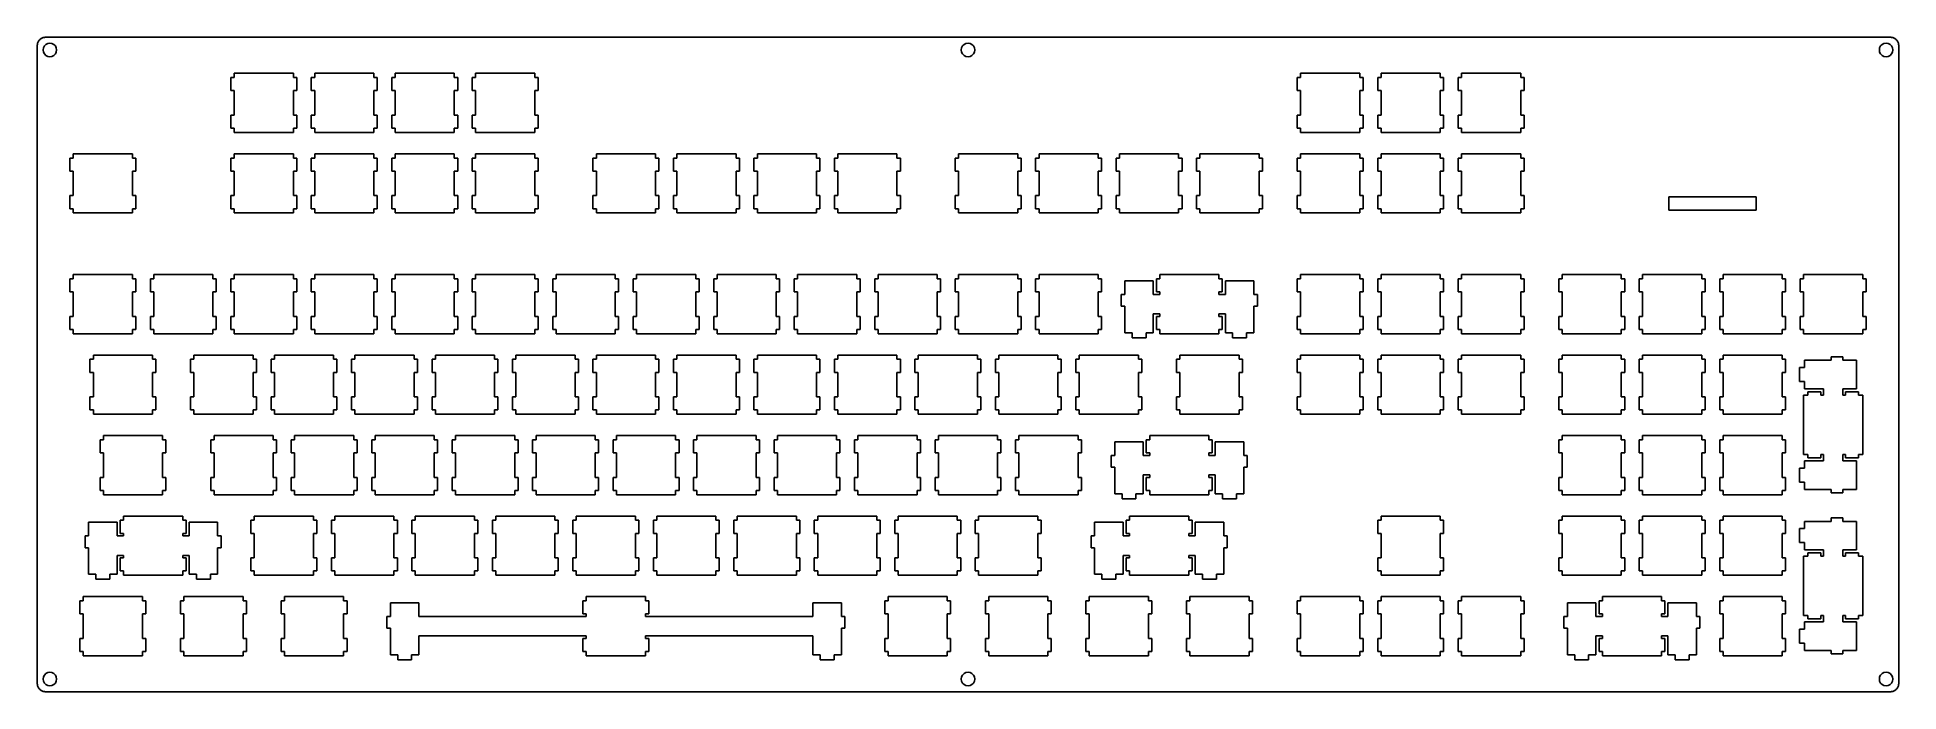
# Model space of a CAD drawing. Extents: x 0 to 441, y 0 to 155.
import ezdxf

# ---------------------------------------------------------------- set-up
doc = ezdxf.new("R2010")
doc.units = 0
doc.layers.get('0').update_dxf_attribs({"linetype": 'CONTINUOUS'})

msp = doc.modelspace()

# ---------------------------------------------------------------- linework, layer by layer
at = {"color": 0}
for p, q in [((0.4768, 154.147), (0.57464, 154.27)), ((0.57464, 154.27), (0.68075, 154.386)), ((0.68075, 154.386), (0.79651, 154.492)), ((0.79651, 154.492), (0.91915, 154.59)), ((0.91915, 154.59), (1.05006, 154.676)), ((1.05006, 154.676), (1.18787, 154.754)), ((1.18787, 154.754), (1.32981, 154.818)), ((1.32981, 154.818), (1.47588, 154.874)), ((1.47588, 154.874), (1.62884, 154.916)), ((1.62884, 154.916), (1.7818, 154.947)), ((1.7818, 154.947), (1.9389, 154.965)), ((1.9389, 154.965), (2.096, 154.97)), ((2.096, 154.97), (438.721, 154.97)), ((438.721, 154.97), (438.877, 154.965)), ((438.877, 154.965), (439.032, 154.947)), ((439.032, 154.947), (439.187, 154.916)), ((439.187, 154.916), (439.339, 154.874)), ((439.339, 154.874), (439.487, 154.818)), ((439.487, 154.818), (439.628, 154.754)), ((439.628, 154.754), (439.766, 154.676)), ((439.766, 154.676), (439.896, 154.59)), ((439.896, 154.59), (440.02, 154.492)), ((440.02, 154.492), (440.136, 154.386)), ((440.136, 154.386), (440.242, 154.27)), ((440.242, 154.27), (440.341, 154.147)), ((0.09508, 152.97), (0.10197, 153.128)), ((0.09508, 2.096), (0.09508, 152.97)), ((0.10197, 153.128), (0.11989, 153.285)), ((0.11989, 153.285), (0.15021, 153.438)), ((0.15021, 153.438), (0.19293, 153.591)), ((0.19293, 153.591), (0.24805, 153.735)), ((0.24805, 153.735), (0.31282, 153.878)), ((0.31282, 153.878), (0.38999, 154.016)), ((0.38999, 154.016), (0.4768, 154.147)), ((1.57372, 152.466), (1.49517, 151.971)), ((1.49517, 151.971), (1.57372, 151.477)), ((1.8011, 152.913), (1.57372, 152.466)), ((1.57372, 151.477), (1.8011, 151.03)), ((2.15387, 153.265), (1.8011, 152.913)), ((1.8011, 151.03), (2.15387, 150.677)), ((2.60036, 153.493), (2.15387, 153.265)), ((2.15387, 150.677), (2.60036, 150.45)), ((3.09507, 153.571), (2.60036, 153.493)), ((2.60036, 150.45), (3.09507, 150.372)), ((3.5898, 153.493), (3.09507, 153.571)), ((3.09507, 150.372), (3.5898, 150.45)), ((4.0349, 153.265), (3.5898, 153.493)), ((3.5898, 150.45), (4.0349, 150.677)), ((4.38905, 152.913), (4.0349, 153.265)), ((4.0349, 150.677), (4.38905, 151.03)), ((4.61641, 152.466), (4.38905, 152.913)), ((4.38905, 151.03), (4.61641, 151.477)), ((4.69498, 151.971), (4.61641, 152.466)), ((4.61641, 151.477), (4.69498, 151.971)), ((218.886, 152.466), (218.809, 151.971)), ((218.809, 151.971), (218.886, 151.477)), ((219.113, 152.913), (218.886, 152.466)), ((218.886, 151.477), (219.113, 151.03)), ((219.468, 153.265), (219.113, 152.913)), ((219.113, 151.03), (219.468, 150.677)), ((219.913, 153.493), (219.468, 153.265)), ((219.468, 150.677), (219.913, 150.45)), ((220.409, 153.571), (219.913, 153.493)), ((219.913, 150.45), (220.409, 150.372)), ((220.902, 153.493), (220.409, 153.571)), ((220.409, 150.372), (220.902, 150.45)), ((221.349, 153.265), (220.902, 153.493)), ((220.902, 150.45), (221.349, 150.677)), ((221.703, 152.913), (221.349, 153.265)), ((221.349, 150.677), (221.703, 151.03)), ((221.929, 152.466), (221.703, 152.913)), ((221.703, 151.03), (221.929, 151.477)), ((222.009, 151.971), (221.929, 152.466)), ((221.929, 151.477), (222.009, 151.971)), ((436.199, 152.466), (436.122, 151.971)), ((436.122, 151.971), (436.199, 151.477)), ((436.425, 152.913), (436.199, 152.466)), ((436.199, 151.477), (436.425, 151.03)), ((436.781, 153.265), (436.425, 152.913)), ((436.425, 151.03), (436.781, 150.677)), ((437.226, 153.493), (436.781, 153.265)), ((436.781, 150.677), (437.226, 150.45)), ((437.723, 153.571), (437.226, 153.493)), ((437.226, 150.45), (437.723, 150.372)), ((438.217, 153.493), (437.723, 153.571)), ((437.723, 150.372), (438.217, 150.45)), ((438.662, 153.265), (438.217, 153.493)), ((438.217, 150.45), (438.662, 150.677)), ((439.014, 152.913), (438.662, 153.265)), ((438.662, 150.677), (439.014, 151.03)), ((439.244, 152.466), (439.014, 152.913)), ((439.014, 151.03), (439.244, 151.477)), ((439.321, 151.971), (439.244, 152.466)), ((439.244, 151.477), (439.321, 151.971)), ((440.341, 154.147), (440.425, 154.016)), ((440.425, 154.016), (440.503, 153.878)), ((440.503, 153.878), (440.57, 153.735)), ((440.57, 153.735), (440.623, 153.591)), ((440.623, 153.591), (440.665, 153.438)), ((440.665, 153.438), (440.697, 153.285)), ((440.697, 153.285), (440.715, 153.128)), ((440.715, 153.128), (440.722, 152.97)), ((440.722, 152.97), (440.722, 2.09462)), ((46.7212, 145.445), (45.9204, 145.445)), ((45.9204, 145.445), (45.9204, 142.346)), ((46.7212, 146.447), (46.7212, 145.445)), ((60.7205, 146.447), (46.7212, 146.447)), ((60.7205, 145.445), (60.7205, 146.447)), ((61.5213, 145.445), (60.7205, 145.445)), ((61.5213, 142.346), (61.5213, 145.445)), ((65.7712, 145.445), (64.9704, 145.445)), ((64.9704, 145.445), (64.9704, 142.346)), ((65.7712, 146.447), (65.7712, 145.445)), ((79.7705, 146.447), (65.7712, 146.447)), ((79.7705, 145.445), (79.7705, 146.447)), ((80.5713, 145.445), (79.7705, 145.445)), ((80.5713, 142.346), (80.5713, 145.445)), ((84.8212, 145.445), (84.0204, 145.445)), ((84.0204, 145.445), (84.0204, 142.346)), ((84.8212, 146.447), (84.8212, 145.445)), ((98.8205, 146.447), (84.8212, 146.447)), ((98.8205, 145.445), (98.8205, 146.447)), ((99.6199, 145.445), (98.8205, 145.445)), ((99.6199, 142.346), (99.6199, 145.445)), ((103.87, 145.445), (103.07, 145.445)), ((103.07, 145.445), (103.07, 142.346)), ((103.87, 146.447), (103.87, 145.445)), ((117.869, 146.447), (103.87, 146.447)), ((117.869, 145.445), (117.869, 146.447)), ((118.67, 145.445), (117.869, 145.445)), ((118.67, 142.346), (118.67, 145.445)), ((299.132, 145.445), (298.333, 145.445)), ((298.333, 145.445), (298.333, 142.346)), ((299.132, 146.447), (299.132, 145.445)), ((313.133, 146.447), (299.132, 146.447)), ((313.133, 145.445), (313.133, 146.447)), ((313.932, 145.445), (313.133, 145.445)), ((313.932, 142.346), (313.932, 145.445)), ((318.182, 145.445), (317.383, 145.445)), ((317.383, 145.445), (317.383, 142.346)), ((318.182, 146.447), (318.182, 145.445)), ((332.183, 146.447), (318.182, 146.447)), ((332.183, 145.445), (332.183, 146.447)), ((332.982, 145.445), (332.183, 145.445)), ((332.982, 142.346), (332.982, 145.445)), ((337.232, 145.445), (336.433, 145.445)), ((336.433, 145.445), (336.433, 142.346)), ((337.232, 146.447), (337.232, 145.445)), ((351.233, 146.447), (337.232, 146.447)), ((351.233, 145.445), (351.233, 146.447)), ((352.032, 145.445), (351.233, 145.445)), ((352.032, 142.346), (352.032, 145.445)), ((45.9204, 142.346), (46.7212, 142.346)), ((46.7212, 142.346), (46.7212, 136.547)), ((60.7205, 136.547), (60.7205, 142.346)), ((60.7205, 142.346), (61.5213, 142.346)), ((64.9704, 142.346), (65.7712, 142.346)), ((65.7712, 142.346), (65.7712, 136.547)), ((79.7705, 136.547), (79.7705, 142.346)), ((79.7705, 142.346), (80.5713, 142.346)), ((84.0204, 142.346), (84.8212, 142.346)), ((84.8212, 142.346), (84.8212, 136.547)), ((98.8205, 136.547), (98.8205, 142.346)), ((98.8205, 142.346), (99.6199, 142.346)), ((103.07, 142.346), (103.87, 142.346)), ((103.87, 142.346), (103.87, 136.547)), ((117.869, 136.547), (117.869, 142.346)), ((117.869, 142.346), (118.67, 142.346)), ((298.333, 142.346), (299.132, 142.346)), ((299.132, 142.346), (299.132, 136.547)), ((313.133, 136.547), (313.133, 142.346)), ((313.133, 142.346), (313.932, 142.346)), ((317.383, 142.346), (318.182, 142.346)), ((318.182, 142.346), (318.182, 136.547)), ((332.183, 136.547), (332.183, 142.346)), ((332.183, 142.346), (332.982, 142.346)), ((336.433, 142.346), (337.232, 142.346)), ((337.232, 142.346), (337.232, 136.547)), ((351.233, 136.547), (351.233, 142.346)), ((351.233, 142.346), (352.032, 142.346)), ((46.7212, 136.547), (45.9204, 136.547)), ((45.9204, 136.547), (45.9204, 133.446)), ((45.9204, 133.446), (46.7212, 133.446)), ((46.7212, 133.446), (46.7212, 132.446)), ((46.7212, 132.446), (60.7205, 132.446)), ((61.5213, 136.547), (60.7205, 136.547)), ((60.7205, 132.446), (60.7205, 133.446)), ((60.7205, 133.446), (61.5213, 133.446)), ((61.5213, 133.446), (61.5213, 136.547)), ((65.7712, 136.547), (64.9704, 136.547)), ((64.9704, 136.547), (64.9704, 133.446)), ((64.9704, 133.446), (65.7712, 133.446)), ((65.7712, 133.446), (65.7712, 132.446)), ((65.7712, 132.446), (79.7705, 132.446)), ((80.5713, 136.547), (79.7705, 136.547)), ((79.7705, 132.446), (79.7705, 133.446)), ((79.7705, 133.446), (80.5713, 133.446)), ((80.5713, 133.446), (80.5713, 136.547)), ((84.8212, 136.547), (84.0204, 136.547)), ((84.0204, 136.547), (84.0204, 133.446)), ((84.0204, 133.446), (84.8212, 133.446)), ((84.8212, 133.446), (84.8212, 132.446)), ((84.8212, 132.446), (98.8205, 132.446)), ((99.6199, 136.547), (98.8205, 136.547)), ((98.8205, 132.446), (98.8205, 133.446)), ((98.8205, 133.446), (99.6199, 133.446)), ((99.6199, 133.446), (99.6199, 136.547)), ((103.87, 136.547), (103.07, 136.547)), ((103.07, 136.547), (103.07, 133.446)), ((103.07, 133.446), (103.87, 133.446)), ((103.87, 133.446), (103.87, 132.446)), ((103.87, 132.446), (117.869, 132.446)), ((118.67, 136.547), (117.869, 136.547)), ((117.869, 132.446), (117.869, 133.446)), ((117.869, 133.446), (118.67, 133.446)), ((118.67, 133.446), (118.67, 136.547)), ((299.132, 136.547), (298.333, 136.547)), ((298.333, 136.547), (298.333, 133.446)), ((298.333, 133.446), (299.132, 133.446)), ((299.132, 133.446), (299.132, 132.446)), ((299.132, 132.446), (313.133, 132.446)), ((313.932, 136.547), (313.133, 136.547)), ((313.133, 132.446), (313.133, 133.446)), ((313.133, 133.446), (313.932, 133.446)), ((313.932, 133.446), (313.932, 136.547)), ((318.182, 136.547), (317.383, 136.547)), ((317.383, 136.547), (317.383, 133.446)), ((317.383, 133.446), (318.182, 133.446)), ((318.182, 133.446), (318.182, 132.446)), ((318.182, 132.446), (332.183, 132.446)), ((332.982, 136.547), (332.183, 136.547)), ((332.183, 132.446), (332.183, 133.446)), ((332.183, 133.446), (332.982, 133.446)), ((332.982, 133.446), (332.982, 136.547)), ((337.232, 136.547), (336.433, 136.547)), ((336.433, 136.547), (336.433, 133.446)), ((336.433, 133.446), (337.232, 133.446)), ((337.232, 133.446), (337.232, 132.446)), ((337.232, 132.446), (351.233, 132.446)), ((352.032, 136.547), (351.233, 136.547)), ((351.233, 132.446), (351.233, 133.446)), ((351.233, 133.446), (352.032, 133.446)), ((352.032, 133.446), (352.032, 136.547)), ((8.61963, 126.395), (7.819, 126.395)), ((7.819, 126.395), (7.819, 123.296)), ((8.61963, 127.394), (8.61963, 126.395)), ((22.6205, 127.394), (8.61963, 127.394)), ((22.6205, 126.395), (22.6205, 127.394)), ((23.4211, 126.395), (22.6205, 126.395)), ((23.4211, 123.296), (23.4211, 126.395)), ((46.7212, 126.395), (45.9204, 126.395)), ((45.9204, 126.395), (45.9204, 123.296)), ((46.7212, 127.394), (46.7212, 126.395)), ((60.7205, 127.394), (46.7212, 127.394)), ((60.7205, 126.395), (60.7205, 127.394)), ((61.5213, 126.395), (60.7205, 126.395)), ((61.5213, 123.296), (61.5213, 126.395)), ((65.7712, 126.395), (64.9704, 126.395)), ((64.9704, 126.395), (64.9704, 123.296)), ((65.7712, 127.394), (65.7712, 126.395)), ((79.7705, 127.394), (65.7712, 127.394)), ((79.7705, 126.395), (79.7705, 127.394)), ((80.5713, 126.395), (79.7705, 126.395)), ((80.5713, 123.296), (80.5713, 126.395)), ((84.8212, 126.395), (84.0204, 126.395)), ((84.0204, 126.395), (84.0204, 123.296)), ((84.8212, 127.394), (84.8212, 126.395)), ((98.8205, 127.394), (84.8212, 127.394)), ((98.8205, 126.395), (98.8205, 127.394)), ((99.6199, 126.395), (98.8205, 126.395)), ((99.6199, 123.296), (99.6199, 126.395)), ((103.87, 126.395), (103.07, 126.395)), ((103.07, 126.395), (103.07, 123.296)), ((103.87, 127.394), (103.87, 126.395)), ((117.869, 127.394), (103.87, 127.394)), ((117.869, 126.395), (117.869, 127.394)), ((118.67, 126.395), (117.869, 126.395)), ((118.67, 123.296), (118.67, 126.395)), ((132.446, 126.395), (131.644, 126.395)), ((131.644, 126.395), (131.644, 123.296)), ((132.446, 127.394), (132.446, 126.395)), ((146.445, 127.394), (132.446, 127.394)), ((146.445, 126.395), (146.445, 127.394)), ((147.246, 126.395), (146.445, 126.395)), ((147.246, 123.296), (147.246, 126.395)), ((151.496, 126.395), (150.695, 126.395)), ((150.695, 126.395), (150.695, 123.296)), ((151.496, 127.394), (151.496, 126.395)), ((165.495, 127.394), (151.496, 127.394)), ((165.495, 126.395), (165.495, 127.394)), ((166.296, 126.395), (165.495, 126.395)), ((166.296, 123.296), (166.296, 126.395)), ((170.546, 126.395), (169.745, 126.395)), ((169.745, 126.395), (169.745, 123.296)), ((170.546, 127.394), (170.546, 126.395)), ((184.545, 127.394), (170.546, 127.394)), ((184.545, 126.395), (184.545, 127.394)), ((185.346, 126.395), (184.545, 126.395)), ((185.346, 123.296), (185.346, 126.395)), ((189.596, 126.395), (188.795, 126.395)), ((188.795, 126.395), (188.795, 123.296)), ((189.596, 127.394), (189.596, 126.395)), ((203.595, 127.394), (189.596, 127.394)), ((203.595, 126.395), (203.595, 127.394)), ((204.396, 126.395), (203.595, 126.395)), ((204.396, 123.296), (204.396, 126.395)), ((218.171, 126.395), (217.37, 126.395)), ((217.37, 126.395), (217.37, 123.296)), ((218.171, 127.394), (218.171, 126.395)), ((232.17, 127.394), (218.171, 127.394)), ((232.17, 126.395), (232.17, 127.394)), ((232.971, 126.395), (232.17, 126.395)), ((232.971, 123.296), (232.971, 126.395)), ((237.221, 126.395), (236.42, 126.395)), ((236.42, 126.395), (236.42, 123.296)), ((237.221, 127.394), (237.221, 126.395)), ((251.22, 127.394), (237.221, 127.394)), ((251.22, 126.395), (251.22, 127.394)), ((252.021, 126.395), (251.22, 126.395)), ((252.021, 123.296), (252.021, 126.395)), ((256.271, 126.395), (255.47, 126.395)), ((255.47, 126.395), (255.47, 123.296)), ((256.271, 127.394), (256.271, 126.395)), ((270.27, 127.394), (256.271, 127.394)), ((270.27, 126.395), (270.27, 127.394)), ((271.071, 126.395), (270.27, 126.395)), ((271.071, 123.296), (271.071, 126.395)), ((275.321, 126.395), (274.52, 126.395)), ((274.52, 126.395), (274.52, 123.296)), ((275.321, 127.394), (275.321, 126.395)), ((289.32, 127.394), (275.321, 127.394)), ((289.32, 126.395), (289.32, 127.394)), ((290.121, 126.395), (289.32, 126.395)), ((290.121, 123.296), (290.121, 126.395)), ((299.132, 126.395), (298.333, 126.395)), ((298.333, 126.395), (298.333, 123.296)), ((299.132, 127.394), (299.132, 126.395)), ((313.133, 127.394), (299.132, 127.394)), ((313.133, 126.395), (313.133, 127.394)), ((313.932, 126.395), (313.133, 126.395)), ((313.932, 123.296), (313.932, 126.395)), ((318.182, 126.395), (317.383, 126.395)), ((317.383, 126.395), (317.383, 123.296)), ((318.182, 127.394), (318.182, 126.395)), ((332.183, 127.394), (318.182, 127.394)), ((332.183, 126.395), (332.183, 127.394)), ((332.982, 126.395), (332.183, 126.395)), ((332.982, 123.296), (332.982, 126.395)), ((337.232, 126.395), (336.433, 126.395)), ((336.433, 126.395), (336.433, 123.296)), ((337.232, 127.394), (337.232, 126.395)), ((351.233, 127.394), (337.232, 127.394)), ((351.233, 126.395), (351.233, 127.394)), ((352.032, 126.395), (351.233, 126.395)), ((352.032, 123.296), (352.032, 126.395)), ((7.819, 123.296), (8.61963, 123.296)), ((8.61963, 123.296), (8.61963, 117.496)), ((22.6205, 117.496), (22.6205, 123.296)), ((22.6205, 123.296), (23.4211, 123.296)), ((45.9204, 123.296), (46.7212, 123.296)), ((46.7212, 123.296), (46.7212, 117.496)), ((60.7205, 117.496), (60.7205, 123.296)), ((60.7205, 123.296), (61.5213, 123.296)), ((64.9704, 123.296), (65.7712, 123.296)), ((65.7712, 123.296), (65.7712, 117.496)), ((79.7705, 117.496), (79.7705, 123.296)), ((79.7705, 123.296), (80.5713, 123.296)), ((84.0204, 123.296), (84.8212, 123.296)), ((84.8212, 123.296), (84.8212, 117.496)), ((98.8205, 117.496), (98.8205, 123.296)), ((98.8205, 123.296), (99.6199, 123.296)), ((103.07, 123.296), (103.87, 123.296)), ((103.87, 123.296), (103.87, 117.496)), ((117.869, 117.496), (117.869, 123.296)), ((117.869, 123.296), (118.67, 123.296)), ((131.644, 123.296), (132.446, 123.296)), ((132.446, 123.296), (132.446, 117.496)), ((146.445, 117.496), (146.445, 123.296)), ((146.445, 123.296), (147.246, 123.296)), ((150.695, 123.296), (151.496, 123.296)), ((151.496, 123.296), (151.496, 117.496)), ((165.495, 117.496), (165.495, 123.296)), ((165.495, 123.296), (166.296, 123.296)), ((169.745, 123.296), (170.546, 123.296)), ((170.546, 123.296), (170.546, 117.496)), ((184.545, 117.496), (184.545, 123.296)), ((184.545, 123.296), (185.346, 123.296)), ((188.795, 123.296), (189.596, 123.296)), ((189.596, 123.296), (189.596, 117.496)), ((203.595, 117.496), (203.595, 123.296)), ((203.595, 123.296), (204.396, 123.296)), ((217.37, 123.296), (218.171, 123.296)), ((218.171, 123.296), (218.171, 117.496)), ((232.17, 117.496), (232.17, 123.296)), ((232.17, 123.296), (232.971, 123.296)), ((236.42, 123.296), (237.221, 123.296)), ((237.221, 123.296), (237.221, 117.496)), ((251.22, 117.496), (251.22, 123.296)), ((251.22, 123.296), (252.021, 123.296)), ((255.47, 123.296), (256.271, 123.296)), ((256.271, 123.296), (256.271, 117.496)), ((270.27, 117.496), (270.27, 123.296)), ((270.27, 123.296), (271.071, 123.296)), ((274.52, 123.296), (275.321, 123.296)), ((275.321, 123.296), (275.321, 117.496)), ((289.32, 117.496), (289.32, 123.296)), ((289.32, 123.296), (290.121, 123.296)), ((298.333, 123.296), (299.132, 123.296)), ((299.132, 123.296), (299.132, 117.496)), ((313.133, 117.496), (313.133, 123.296)), ((313.133, 123.296), (313.932, 123.296)), ((317.383, 123.296), (318.182, 123.296)), ((318.182, 123.296), (318.182, 117.496)), ((332.183, 117.496), (332.183, 123.296)), ((332.183, 123.296), (332.982, 123.296)), ((336.433, 123.296), (337.232, 123.296)), ((337.232, 123.296), (337.232, 117.496)), ((351.233, 117.496), (351.233, 123.296)), ((351.233, 123.296), (352.032, 123.296)), ((8.61963, 117.496), (7.819, 117.496)), ((7.819, 117.496), (7.819, 114.396)), ((23.4211, 117.496), (22.6205, 117.496)), ((23.4211, 114.396), (23.4211, 117.496)), ((46.7212, 117.496), (45.9204, 117.496)), ((45.9204, 117.496), (45.9204, 114.396)), ((61.5213, 117.496), (60.7205, 117.496)), ((61.5213, 114.396), (61.5213, 117.496)), ((65.7712, 117.496), (64.9704, 117.496)), ((64.9704, 117.496), (64.9704, 114.396)), ((80.5713, 117.496), (79.7705, 117.496)), ((80.5713, 114.396), (80.5713, 117.496)), ((84.8212, 117.496), (84.0204, 117.496)), ((84.0204, 117.496), (84.0204, 114.396)), ((99.6199, 117.496), (98.8205, 117.496)), ((99.6199, 114.396), (99.6199, 117.496)), ((103.87, 117.496), (103.07, 117.496)), ((103.07, 117.496), (103.07, 114.396)), ((118.67, 117.496), (117.869, 117.496)), ((118.67, 114.396), (118.67, 117.496)), ((132.446, 117.496), (131.644, 117.496)), ((131.644, 117.496), (131.644, 114.396)), ((147.246, 117.496), (146.445, 117.496)), ((147.246, 114.396), (147.246, 117.496)), ((151.496, 117.496), (150.695, 117.496)), ((150.695, 117.496), (150.695, 114.396)), ((166.296, 117.496), (165.495, 117.496)), ((166.296, 114.396), (166.296, 117.496)), ((170.546, 117.496), (169.745, 117.496)), ((169.745, 117.496), (169.745, 114.396)), ((185.346, 117.496), (184.545, 117.496)), ((185.346, 114.396), (185.346, 117.496)), ((189.596, 117.496), (188.795, 117.496)), ((188.795, 117.496), (188.795, 114.396)), ((204.396, 117.496), (203.595, 117.496)), ((204.396, 114.396), (204.396, 117.496)), ((218.171, 117.496), (217.37, 117.496)), ((217.37, 117.496), (217.37, 114.396)), ((232.971, 117.496), (232.17, 117.496)), ((232.971, 114.396), (232.971, 117.496)), ((237.221, 117.496), (236.42, 117.496)), ((236.42, 117.496), (236.42, 114.396)), ((252.021, 117.496), (251.22, 117.496)), ((252.021, 114.396), (252.021, 117.496)), ((256.271, 117.496), (255.47, 117.496)), ((255.47, 117.496), (255.47, 114.396)), ((271.071, 117.496), (270.27, 117.496)), ((271.071, 114.396), (271.071, 117.496)), ((275.321, 117.496), (274.52, 117.496)), ((274.52, 117.496), (274.52, 114.396)), ((290.121, 117.496), (289.32, 117.496)), ((290.121, 114.396), (290.121, 117.496)), ((299.132, 117.496), (298.333, 117.496)), ((298.333, 117.496), (298.333, 114.396)), ((313.932, 117.496), (313.133, 117.496)), ((313.932, 114.396), (313.932, 117.496)), ((318.182, 117.496), (317.383, 117.496)), ((317.383, 117.496), (317.383, 114.396)), ((332.982, 117.496), (332.183, 117.496)), ((332.982, 114.396), (332.982, 117.496)), ((337.232, 117.496), (336.433, 117.496)), ((336.433, 117.496), (336.433, 114.396)), ((352.032, 117.496), (351.233, 117.496)), ((352.032, 114.396), (352.032, 117.496)), ((386.299, 117.221), (406.936, 117.221)), ((386.299, 114.046), (386.299, 117.221)), ((406.936, 117.221), (406.936, 114.046)), ((7.819, 114.396), (8.61963, 114.396)), ((8.61963, 114.396), (8.61963, 113.396)), ((8.61963, 113.396), (22.6205, 113.396)), ((22.6205, 113.396), (22.6205, 114.396)), ((22.6205, 114.396), (23.4211, 114.396)), ((45.9204, 114.396), (46.7212, 114.396)), ((46.7212, 114.396), (46.7212, 113.396)), ((46.7212, 113.396), (60.7205, 113.396)), ((60.7205, 113.396), (60.7205, 114.396)), ((60.7205, 114.396), (61.5213, 114.396)), ((64.9704, 114.396), (65.7712, 114.396)), ((65.7712, 114.396), (65.7712, 113.396)), ((65.7712, 113.396), (79.7705, 113.396)), ((79.7705, 113.396), (79.7705, 114.396)), ((79.7705, 114.396), (80.5713, 114.396)), ((84.0204, 114.396), (84.8212, 114.396)), ((84.8212, 114.396), (84.8212, 113.396)), ((84.8212, 113.396), (98.8205, 113.396)), ((98.8205, 113.396), (98.8205, 114.396)), ((98.8205, 114.396), (99.6199, 114.396)), ((103.07, 114.396), (103.87, 114.396)), ((103.87, 114.396), (103.87, 113.396)), ((103.87, 113.396), (117.869, 113.396)), ((117.869, 113.396), (117.869, 114.396)), ((117.869, 114.396), (118.67, 114.396)), ((131.644, 114.396), (132.446, 114.396)), ((132.446, 114.396), (132.446, 113.396)), ((132.446, 113.396), (146.445, 113.396)), ((146.445, 113.396), (146.445, 114.396)), ((146.445, 114.396), (147.246, 114.396)), ((150.695, 114.396), (151.496, 114.396)), ((151.496, 114.396), (151.496, 113.396)), ((151.496, 113.396), (165.495, 113.396)), ((165.495, 113.396), (165.495, 114.396)), ((165.495, 114.396), (166.296, 114.396)), ((169.745, 114.396), (170.546, 114.396)), ((170.546, 114.396), (170.546, 113.396)), ((170.546, 113.396), (184.545, 113.396)), ((184.545, 113.396), (184.545, 114.396)), ((184.545, 114.396), (185.346, 114.396)), ((188.795, 114.396), (189.596, 114.396)), ((189.596, 114.396), (189.596, 113.396)), ((189.596, 113.396), (203.595, 113.396)), ((203.595, 113.396), (203.595, 114.396)), ((203.595, 114.396), (204.396, 114.396)), ((217.37, 114.396), (218.171, 114.396)), ((218.171, 114.396), (218.171, 113.396)), ((218.171, 113.396), (232.17, 113.396)), ((232.17, 113.396), (232.17, 114.396)), ((232.17, 114.396), (232.971, 114.396)), ((236.42, 114.396), (237.221, 114.396)), ((237.221, 114.396), (237.221, 113.396)), ((237.221, 113.396), (251.22, 113.396)), ((251.22, 113.396), (251.22, 114.396)), ((251.22, 114.396), (252.021, 114.396)), ((255.47, 114.396), (256.271, 114.396)), ((256.271, 114.396), (256.271, 113.396)), ((256.271, 113.396), (270.27, 113.396)), ((270.27, 113.396), (270.27, 114.396)), ((270.27, 114.396), (271.071, 114.396)), ((274.52, 114.396), (275.321, 114.396)), ((275.321, 114.396), (275.321, 113.396)), ((275.321, 113.396), (289.32, 113.396)), ((289.32, 113.396), (289.32, 114.396)), ((289.32, 114.396), (290.121, 114.396)), ((298.333, 114.396), (299.132, 114.396)), ((299.132, 114.396), (299.132, 113.396)), ((299.132, 113.396), (313.133, 113.396)), ((313.133, 113.396), (313.133, 114.396)), ((313.133, 114.396), (313.932, 114.396)), ((317.383, 114.396), (318.182, 114.396)), ((318.182, 114.396), (318.182, 113.396)), ((318.182, 113.396), (332.183, 113.396)), ((332.183, 113.396), (332.183, 114.396)), ((332.183, 114.396), (332.982, 114.396)), ((336.433, 114.396), (337.232, 114.396)), ((337.232, 114.396), (337.232, 113.396)), ((337.232, 113.396), (351.233, 113.396)), ((351.233, 113.396), (351.233, 114.396)), ((351.233, 114.396), (352.032, 114.396)), ((406.936, 114.046), (386.299, 114.046)), ((8.61963, 97.82), (7.819, 97.82)), ((7.819, 97.82), (7.819, 94.7208)), ((8.61963, 98.8191), (8.61963, 97.82)), ((22.6205, 98.8191), (8.61963, 98.8191)), ((22.6205, 97.82), (22.6205, 98.8191)), ((23.4211, 97.82), (22.6205, 97.82)), ((23.4211, 94.7208), (23.4211, 97.82)), ((27.671, 97.82), (26.8704, 97.82)), ((26.8704, 97.82), (26.8704, 94.7208)), ((27.671, 98.8191), (27.671, 97.82)), ((41.6705, 98.8191), (27.671, 98.8191)), ((41.6705, 97.82), (41.6705, 98.8191)), ((42.4713, 97.82), (41.6705, 97.82)), ((42.4713, 94.7208), (42.4713, 97.82)), ((46.7212, 97.82), (45.9204, 97.82)), ((45.9204, 97.82), (45.9204, 94.7208)), ((46.7212, 98.8191), (46.7212, 97.82)), ((60.7205, 98.8191), (46.7212, 98.8191)), ((60.7205, 97.82), (60.7205, 98.8191)), ((61.5213, 97.82), (60.7205, 97.82)), ((61.5213, 94.7208), (61.5213, 97.82)), ((65.7712, 97.82), (64.9704, 97.82)), ((64.9704, 97.82), (64.9704, 94.7208)), ((65.7712, 98.8191), (65.7712, 97.82)), ((79.7705, 98.8191), (65.7712, 98.8191)), ((79.7705, 97.82), (79.7705, 98.8191)), ((80.5713, 97.82), (79.7705, 97.82)), ((80.5713, 94.7208), (80.5713, 97.82)), ((84.8212, 97.82), (84.0204, 97.82)), ((84.0204, 97.82), (84.0204, 94.7208)), ((84.8212, 98.8191), (84.8212, 97.82)), ((98.8205, 98.8191), (84.8212, 98.8191)), ((98.8205, 97.82), (98.8205, 98.8191)), ((99.6199, 97.82), (98.8205, 97.82)), ((99.6199, 94.7208), (99.6199, 97.82)), ((103.87, 97.82), (103.07, 97.82)), ((103.07, 97.82), (103.07, 94.7208)), ((103.87, 98.8191), (103.87, 97.82)), ((117.869, 98.8191), (103.87, 98.8191)), ((117.869, 97.82), (117.869, 98.8191)), ((118.67, 97.82), (117.869, 97.82)), ((118.67, 94.7208), (118.67, 97.82)), ((122.92, 97.82), (122.119, 97.82)), ((122.119, 97.82), (122.119, 94.7208)), ((122.92, 98.8191), (122.92, 97.82)), ((136.92, 98.8191), (122.92, 98.8191)), ((136.92, 97.82), (136.92, 98.8191)), ((137.721, 97.82), (136.92, 97.82)), ((137.721, 94.7208), (137.721, 97.82)), ((141.971, 97.82), (141.17, 97.82)), ((141.17, 97.82), (141.17, 94.7208)), ((141.971, 98.8191), (141.971, 97.82)), ((155.97, 98.8191), (141.971, 98.8191)), ((155.97, 97.82), (155.97, 98.8191)), ((156.771, 97.82), (155.97, 97.82)), ((156.771, 94.7208), (156.771, 97.82)), ((161.021, 97.82), (160.22, 97.82)), ((160.22, 97.82), (160.22, 94.7208)), ((161.021, 98.8191), (161.021, 97.82)), ((175.02, 98.8191), (161.021, 98.8191)), ((175.02, 97.82), (175.02, 98.8191)), ((175.821, 97.82), (175.02, 97.82)), ((175.821, 94.7208), (175.821, 97.82)), ((180.071, 97.82), (179.27, 97.82)), ((179.27, 97.82), (179.27, 94.7208)), ((180.071, 98.8191), (180.071, 97.82)), ((194.07, 98.8191), (180.071, 98.8191)), ((194.07, 97.82), (194.07, 98.8191)), ((194.871, 97.82), (194.07, 97.82)), ((194.871, 94.7208), (194.871, 97.82)), ((199.121, 97.82), (198.32, 97.82)), ((198.32, 97.82), (198.32, 94.7208)), ((199.121, 98.8191), (199.121, 97.82)), ((213.12, 98.8191), (199.121, 98.8191)), ((213.12, 97.82), (213.12, 98.8191)), ((213.921, 97.82), (213.12, 97.82)), ((213.921, 94.7208), (213.921, 97.82)), ((218.171, 97.82), (217.37, 97.82)), ((217.37, 97.82), (217.37, 94.7208)), ((218.171, 98.8191), (218.171, 97.82)), ((232.17, 98.8191), (218.171, 98.8191)), ((232.17, 97.82), (232.17, 98.8191)), ((232.971, 97.82), (232.17, 97.82)), ((232.971, 94.7208), (232.971, 97.82)), ((237.221, 97.82), (236.42, 97.82)), ((236.42, 97.82), (236.42, 94.7208)), ((237.221, 98.8191), (237.221, 97.82)), ((251.22, 98.8191), (237.221, 98.8191)), ((251.22, 97.82), (251.22, 98.8191)), ((252.021, 97.82), (251.22, 97.82)), ((252.021, 94.7208), (252.021, 97.82)), ((264.27, 97.3501), (257.521, 97.3501)), ((257.521, 97.3501), (257.521, 94.1215)), ((264.27, 94.1215), (264.27, 97.3501)), ((265.796, 97.82), (264.995, 97.82)), ((264.995, 97.82), (264.995, 94.7208)), ((265.796, 98.8191), (265.796, 97.82)), ((279.795, 98.8191), (265.796, 98.8191)), ((279.795, 97.82), (279.795, 98.8191)), ((280.596, 97.82), (279.795, 97.82)), ((280.596, 94.7208), (280.596, 97.82)), ((288.071, 97.3501), (281.321, 97.3501)), ((281.321, 97.3501), (281.321, 94.1215)), ((288.071, 94.1215), (288.071, 97.3501)), ((299.132, 97.82), (298.333, 97.82)), ((298.333, 97.82), (298.333, 94.7208)), ((299.132, 98.8191), (299.132, 97.82)), ((313.133, 98.8191), (299.132, 98.8191)), ((313.133, 97.82), (313.133, 98.8191)), ((313.932, 97.82), (313.133, 97.82)), ((313.932, 94.7208), (313.932, 97.82)), ((318.182, 97.82), (317.383, 97.82)), ((317.383, 97.82), (317.383, 94.7208)), ((318.182, 98.8191), (318.182, 97.82)), ((332.183, 98.8191), (318.182, 98.8191)), ((332.183, 97.82), (332.183, 98.8191)), ((332.982, 97.82), (332.183, 97.82)), ((332.982, 94.7208), (332.982, 97.82)), ((337.232, 97.82), (336.433, 97.82)), ((336.433, 97.82), (336.433, 94.7208)), ((337.232, 98.8191), (337.232, 97.82)), ((351.233, 98.8191), (337.232, 98.8191)), ((351.233, 97.82), (351.233, 98.8191)), ((352.032, 97.82), (351.233, 97.82)), ((352.032, 94.7208), (352.032, 97.82)), ((361.047, 97.82), (360.246, 97.82)), ((360.246, 97.82), (360.246, 94.7208)), ((361.047, 98.8191), (361.047, 97.82)), ((375.045, 98.8191), (361.047, 98.8191)), ((375.045, 97.82), (375.045, 98.8191)), ((375.846, 97.82), (375.045, 97.82)), ((375.846, 94.7208), (375.846, 97.82)), ((380.097, 97.82), (379.296, 97.82)), ((379.296, 97.82), (379.296, 94.7208)), ((380.097, 98.8191), (380.097, 97.82)), ((394.095, 98.8191), (380.097, 98.8191)), ((394.095, 97.82), (394.095, 98.8191)), ((394.896, 97.82), (394.095, 97.82)), ((394.896, 94.7208), (394.896, 97.82)), ((399.147, 97.82), (398.346, 97.82)), ((398.346, 97.82), (398.346, 94.7208)), ((399.147, 98.8191), (399.147, 97.82)), ((413.145, 98.8191), (399.147, 98.8191)), ((413.145, 97.82), (413.145, 98.8191)), ((413.946, 97.82), (413.145, 97.82)), ((413.946, 94.7208), (413.946, 97.82)), ((418.197, 97.82), (417.396, 97.82)), ((417.396, 97.82), (417.396, 94.7208)), ((418.197, 98.8191), (418.197, 97.82)), ((432.195, 98.8191), (418.197, 98.8191)), ((432.195, 97.82), (432.195, 98.8191)), ((432.996, 97.82), (432.195, 97.82)), ((432.996, 94.7208), (432.996, 97.82)), ((7.819, 94.7208), (8.61963, 94.7208)), ((8.61963, 94.7208), (8.61963, 88.9208)), ((22.6205, 88.9208), (22.6205, 94.7208)), ((22.6205, 94.7208), (23.4211, 94.7208)), ((26.8704, 94.7208), (27.671, 94.7208)), ((27.671, 94.7208), (27.671, 88.9208)), ((41.6705, 88.9208), (41.6705, 94.7208)), ((41.6705, 94.7208), (42.4713, 94.7208)), ((45.9204, 94.7208), (46.7212, 94.7208)), ((46.7212, 94.7208), (46.7212, 88.9208)), ((60.7205, 88.9208), (60.7205, 94.7208)), ((60.7205, 94.7208), (61.5213, 94.7208)), ((64.9704, 94.7208), (65.7712, 94.7208)), ((65.7712, 94.7208), (65.7712, 88.9208)), ((79.7705, 88.9208), (79.7705, 94.7208)), ((79.7705, 94.7208), (80.5713, 94.7208)), ((84.0204, 94.7208), (84.8212, 94.7208)), ((84.8212, 94.7208), (84.8212, 88.9208)), ((98.8205, 88.9208), (98.8205, 94.7208)), ((98.8205, 94.7208), (99.6199, 94.7208)), ((103.07, 94.7208), (103.87, 94.7208)), ((103.87, 94.7208), (103.87, 88.9208)), ((117.869, 88.9208), (117.869, 94.7208)), ((117.869, 94.7208), (118.67, 94.7208)), ((122.119, 94.7208), (122.92, 94.7208)), ((122.92, 94.7208), (122.92, 88.9208)), ((136.92, 88.9208), (136.92, 94.7208)), ((136.92, 94.7208), (137.721, 94.7208)), ((141.17, 94.7208), (141.971, 94.7208)), ((141.971, 94.7208), (141.971, 88.9208)), ((155.97, 88.9208), (155.97, 94.7208)), ((155.97, 94.7208), (156.771, 94.7208)), ((160.22, 94.7208), (161.021, 94.7208)), ((161.021, 94.7208), (161.021, 88.9208)), ((175.02, 88.9208), (175.02, 94.7208)), ((175.02, 94.7208), (175.821, 94.7208)), ((179.27, 94.7208), (180.071, 94.7208)), ((180.071, 94.7208), (180.071, 88.9208)), ((194.07, 88.9208), (194.07, 94.7208)), ((194.07, 94.7208), (194.871, 94.7208)), ((198.32, 94.7208), (199.121, 94.7208)), ((199.121, 94.7208), (199.121, 88.9208)), ((213.12, 88.9208), (213.12, 94.7208)), ((213.12, 94.7208), (213.921, 94.7208)), ((217.37, 94.7208), (218.171, 94.7208)), ((218.171, 94.7208), (218.171, 88.9208)), ((232.17, 88.9208), (232.17, 94.7208)), ((232.17, 94.7208), (232.971, 94.7208)), ((236.42, 94.7208), (237.221, 94.7208)), ((237.221, 94.7208), (237.221, 88.9208)), ((251.22, 88.9208), (251.22, 94.7208)), ((251.22, 94.7208), (252.021, 94.7208)), ((257.521, 94.1215), (256.696, 94.1215)), ((256.696, 94.1215), (256.696, 91.3211)), ((265.796, 94.1215), (264.27, 94.1215)), ((264.995, 94.7208), (265.796, 94.7208)), ((265.796, 94.7208), (265.796, 94.1215)), ((279.795, 94.1215), (279.795, 94.7208)), ((279.795, 94.7208), (280.596, 94.7208)), ((281.321, 94.1215), (279.795, 94.1215)), ((288.896, 94.1215), (288.071, 94.1215)), ((288.896, 91.3211), (288.896, 94.1215)), ((298.333, 94.7208), (299.132, 94.7208)), ((299.132, 94.7208), (299.132, 88.9208)), ((313.133, 88.9208), (313.133, 94.7208)), ((313.133, 94.7208), (313.932, 94.7208)), ((317.383, 94.7208), (318.182, 94.7208)), ((318.182, 94.7208), (318.182, 88.9208)), ((332.183, 88.9208), (332.183, 94.7208)), ((332.183, 94.7208), (332.982, 94.7208)), ((336.433, 94.7208), (337.232, 94.7208)), ((337.232, 94.7208), (337.232, 88.9208)), ((351.233, 88.9208), (351.233, 94.7208)), ((351.233, 94.7208), (352.032, 94.7208)), ((360.246, 94.7208), (361.047, 94.7208)), ((361.047, 94.7208), (361.047, 88.9208)), ((375.045, 88.9208), (375.045, 94.7208)), ((375.045, 94.7208), (375.846, 94.7208)), ((379.296, 94.7208), (380.097, 94.7208)), ((380.097, 94.7208), (380.097, 88.9208)), ((394.095, 88.9208), (394.095, 94.7208)), ((394.095, 94.7208), (394.896, 94.7208)), ((398.346, 94.7208), (399.147, 94.7208)), ((399.147, 94.7208), (399.147, 88.9208)), ((413.145, 88.9208), (413.145, 94.7208)), ((413.145, 94.7208), (413.946, 94.7208)), ((417.396, 94.7208), (418.197, 94.7208)), ((418.197, 94.7208), (418.197, 88.9208)), ((432.195, 88.9208), (432.195, 94.7208)), ((432.195, 94.7208), (432.996, 94.7208)), ((8.61963, 88.9208), (7.819, 88.9208)), ((7.819, 88.9208), (7.819, 85.8213)), ((23.4211, 88.9208), (22.6205, 88.9208)), ((23.4211, 85.8213), (23.4211, 88.9208)), ((27.671, 88.9208), (26.8704, 88.9208)), ((26.8704, 88.9208), (26.8704, 85.8213)), ((42.4713, 88.9208), (41.6705, 88.9208)), ((42.4713, 85.8213), (42.4713, 88.9208)), ((46.7212, 88.9208), (45.9204, 88.9208)), ((45.9204, 88.9208), (45.9204, 85.8213)), ((61.5213, 88.9208), (60.7205, 88.9208)), ((61.5213, 85.8213), (61.5213, 88.9208)), ((65.7712, 88.9208), (64.9704, 88.9208)), ((64.9704, 88.9208), (64.9704, 85.8213)), ((80.5713, 88.9208), (79.7705, 88.9208)), ((80.5713, 85.8213), (80.5713, 88.9208)), ((84.8212, 88.9208), (84.0204, 88.9208)), ((84.0204, 88.9208), (84.0204, 85.8213)), ((99.6199, 88.9208), (98.8205, 88.9208)), ((99.6199, 85.8213), (99.6199, 88.9208)), ((103.87, 88.9208), (103.07, 88.9208)), ((103.07, 88.9208), (103.07, 85.8213)), ((118.67, 88.9208), (117.869, 88.9208)), ((118.67, 85.8213), (118.67, 88.9208)), ((122.92, 88.9208), (122.119, 88.9208)), ((122.119, 88.9208), (122.119, 85.8213)), ((137.721, 88.9208), (136.92, 88.9208)), ((137.721, 85.8213), (137.721, 88.9208)), ((141.971, 88.9208), (141.17, 88.9208)), ((141.17, 88.9208), (141.17, 85.8213)), ((156.771, 88.9208), (155.97, 88.9208)), ((156.771, 85.8213), (156.771, 88.9208)), ((161.021, 88.9208), (160.22, 88.9208)), ((160.22, 88.9208), (160.22, 85.8213)), ((175.821, 88.9208), (175.02, 88.9208)), ((175.821, 85.8213), (175.821, 88.9208)), ((180.071, 88.9208), (179.27, 88.9208)), ((179.27, 88.9208), (179.27, 85.8213)), ((194.871, 88.9208), (194.07, 88.9208)), ((194.871, 85.8213), (194.871, 88.9208)), ((199.121, 88.9208), (198.32, 88.9208)), ((198.32, 88.9208), (198.32, 85.8213)), ((213.921, 88.9208), (213.12, 88.9208)), ((213.921, 85.8213), (213.921, 88.9208)), ((218.171, 88.9208), (217.37, 88.9208)), ((217.37, 88.9208), (217.37, 85.8213)), ((232.971, 88.9208), (232.17, 88.9208)), ((232.971, 85.8213), (232.971, 88.9208)), ((237.221, 88.9208), (236.42, 88.9208)), ((236.42, 88.9208), (236.42, 85.8213)), ((252.021, 88.9208), (251.22, 88.9208)), ((252.021, 85.8213), (252.021, 88.9208)), ((256.696, 91.3211), (257.521, 91.3211)), ((257.521, 91.3211), (257.521, 85.0512)), ((264.27, 85.0512), (264.27, 89.5216)), ((264.27, 89.5216), (265.796, 89.5216)), ((265.796, 88.9208), (264.995, 88.9208)), ((264.995, 88.9208), (264.995, 85.8213)), ((265.796, 89.5216), (265.796, 88.9208)), ((279.795, 88.9208), (279.795, 89.5216)), ((279.795, 89.5216), (281.321, 89.5216)), ((280.596, 88.9208), (279.795, 88.9208)), ((280.596, 85.8213), (280.596, 88.9208)), ((281.321, 89.5216), (281.321, 85.0512)), ((288.071, 85.0512), (288.071, 91.3211)), ((288.071, 91.3211), (288.896, 91.3211)), ((299.132, 88.9208), (298.333, 88.9208)), ((298.333, 88.9208), (298.333, 85.8213)), ((313.932, 88.9208), (313.133, 88.9208)), ((313.932, 85.8213), (313.932, 88.9208)), ((318.182, 88.9208), (317.383, 88.9208)), ((317.383, 88.9208), (317.383, 85.8213)), ((332.982, 88.9208), (332.183, 88.9208)), ((332.982, 85.8213), (332.982, 88.9208)), ((337.232, 88.9208), (336.433, 88.9208)), ((336.433, 88.9208), (336.433, 85.8213)), ((352.032, 88.9208), (351.233, 88.9208)), ((352.032, 85.8213), (352.032, 88.9208)), ((361.047, 88.9208), (360.246, 88.9208)), ((360.246, 88.9208), (360.246, 85.8213)), ((375.846, 88.9208), (375.045, 88.9208)), ((375.846, 85.8213), (375.846, 88.9208)), ((380.097, 88.9208), (379.296, 88.9208)), ((379.296, 88.9208), (379.296, 85.8213)), ((394.896, 88.9208), (394.095, 88.9208)), ((394.896, 85.8213), (394.896, 88.9208)), ((399.147, 88.9208), (398.346, 88.9208)), ((398.346, 88.9208), (398.346, 85.8213)), ((413.946, 88.9208), (413.145, 88.9208)), ((413.946, 85.8213), (413.946, 88.9208)), ((418.197, 88.9208), (417.396, 88.9208)), ((417.396, 88.9208), (417.396, 85.8213)), ((432.996, 88.9208), (432.195, 88.9208)), ((432.996, 85.8213), (432.996, 88.9208)), ((7.819, 85.8213), (8.61963, 85.8213)), ((8.61963, 85.8213), (8.61963, 84.8212)), ((8.61963, 84.8212), (22.6205, 84.8212)), ((22.6205, 84.8212), (22.6205, 85.8213)), ((22.6205, 85.8213), (23.4211, 85.8213)), ((26.8704, 85.8213), (27.671, 85.8213)), ((27.671, 85.8213), (27.671, 84.8212)), ((27.671, 84.8212), (41.6705, 84.8212)), ((41.6705, 84.8212), (41.6705, 85.8213)), ((41.6705, 85.8213), (42.4713, 85.8213)), ((45.9204, 85.8213), (46.7212, 85.8213)), ((46.7212, 85.8213), (46.7212, 84.8212)), ((46.7212, 84.8212), (60.7205, 84.8212)), ((60.7205, 84.8212), (60.7205, 85.8213)), ((60.7205, 85.8213), (61.5213, 85.8213)), ((64.9704, 85.8213), (65.7712, 85.8213)), ((65.7712, 85.8213), (65.7712, 84.8212)), ((65.7712, 84.8212), (79.7705, 84.8212)), ((79.7705, 84.8212), (79.7705, 85.8213)), ((79.7705, 85.8213), (80.5713, 85.8213)), ((84.0204, 85.8213), (84.8212, 85.8213)), ((84.8212, 85.8213), (84.8212, 84.8212)), ((84.8212, 84.8212), (98.8205, 84.8212)), ((98.8205, 84.8212), (98.8205, 85.8213)), ((98.8205, 85.8213), (99.6199, 85.8213)), ((103.07, 85.8213), (103.87, 85.8213)), ((103.87, 85.8213), (103.87, 84.8212)), ((103.87, 84.8212), (117.869, 84.8212)), ((117.869, 84.8212), (117.869, 85.8213)), ((117.869, 85.8213), (118.67, 85.8213)), ((122.119, 85.8213), (122.92, 85.8213)), ((122.92, 85.8213), (122.92, 84.8212)), ((122.92, 84.8212), (136.92, 84.8212)), ((136.92, 84.8212), (136.92, 85.8213)), ((136.92, 85.8213), (137.721, 85.8213)), ((141.17, 85.8213), (141.971, 85.8213)), ((141.971, 85.8213), (141.971, 84.8212)), ((141.971, 84.8212), (155.97, 84.8212)), ((155.97, 84.8212), (155.97, 85.8213)), ((155.97, 85.8213), (156.771, 85.8213)), ((160.22, 85.8213), (161.021, 85.8213)), ((161.021, 85.8213), (161.021, 84.8212)), ((161.021, 84.8212), (175.02, 84.8212)), ((175.02, 84.8212), (175.02, 85.8213)), ((175.02, 85.8213), (175.821, 85.8213)), ((179.27, 85.8213), (180.071, 85.8213)), ((180.071, 85.8213), (180.071, 84.8212)), ((180.071, 84.8212), (194.07, 84.8212)), ((194.07, 84.8212), (194.07, 85.8213)), ((194.07, 85.8213), (194.871, 85.8213)), ((198.32, 85.8213), (199.121, 85.8213)), ((199.121, 85.8213), (199.121, 84.8212)), ((199.121, 84.8212), (213.12, 84.8212)), ((213.12, 84.8212), (213.12, 85.8213)), ((213.12, 85.8213), (213.921, 85.8213)), ((217.37, 85.8213), (218.171, 85.8213)), ((218.171, 85.8213), (218.171, 84.8212)), ((218.171, 84.8212), (232.17, 84.8212)), ((232.17, 84.8212), (232.17, 85.8213)), ((232.17, 85.8213), (232.971, 85.8213)), ((236.42, 85.8213), (237.221, 85.8213)), ((237.221, 85.8213), (237.221, 84.8212)), ((237.221, 84.8212), (251.22, 84.8212)), ((251.22, 84.8212), (251.22, 85.8213)), ((251.22, 85.8213), (252.021, 85.8213)), ((257.521, 85.0512), (259.245, 85.0512)), ((259.245, 85.0512), (259.245, 83.851)), ((259.245, 83.851), (262.545, 83.851)), ((262.545, 83.851), (262.545, 85.0512)), ((262.545, 85.0512), (264.27, 85.0512)), ((264.995, 85.8213), (265.796, 85.8213)), ((265.796, 85.8213), (265.796, 84.8212)), ((265.796, 84.8212), (279.795, 84.8212)), ((279.795, 84.8212), (279.795, 85.8213)), ((279.795, 85.8213), (280.596, 85.8213)), ((281.321, 85.0512), (283.045, 85.0512)), ((283.045, 85.0512), (283.045, 83.851)), ((283.045, 83.851), (286.345, 83.851)), ((286.345, 83.851), (286.345, 85.0512)), ((286.345, 85.0512), (288.071, 85.0512)), ((298.333, 85.8213), (299.132, 85.8213)), ((299.132, 85.8213), (299.132, 84.8212)), ((299.132, 84.8212), (313.133, 84.8212)), ((313.133, 84.8212), (313.133, 85.8213)), ((313.133, 85.8213), (313.932, 85.8213)), ((317.383, 85.8213), (318.182, 85.8213)), ((318.182, 85.8213), (318.182, 84.8212)), ((318.182, 84.8212), (332.183, 84.8212)), ((332.183, 84.8212), (332.183, 85.8213)), ((332.183, 85.8213), (332.982, 85.8213)), ((336.433, 85.8213), (337.232, 85.8213)), ((337.232, 85.8213), (337.232, 84.8212)), ((337.232, 84.8212), (351.233, 84.8212)), ((351.233, 84.8212), (351.233, 85.8213)), ((351.233, 85.8213), (352.032, 85.8213)), ((360.246, 85.8213), (361.047, 85.8213)), ((361.047, 85.8213), (361.047, 84.8212)), ((361.047, 84.8212), (375.045, 84.8212)), ((375.045, 84.8212), (375.045, 85.8213)), ((375.045, 85.8213), (375.846, 85.8213)), ((379.296, 85.8213), (380.097, 85.8213)), ((380.097, 85.8213), (380.097, 84.8212)), ((380.097, 84.8212), (394.095, 84.8212)), ((394.095, 84.8212), (394.095, 85.8213)), ((394.095, 85.8213), (394.896, 85.8213)), ((398.346, 85.8213), (399.147, 85.8213)), ((399.147, 85.8213), (399.147, 84.8212)), ((399.147, 84.8212), (413.145, 84.8212)), ((413.145, 84.8212), (413.145, 85.8213)), ((413.145, 85.8213), (413.946, 85.8213)), ((417.396, 85.8213), (418.197, 85.8213)), ((418.197, 85.8213), (418.197, 84.8212)), ((418.197, 84.8212), (432.195, 84.8212)), ((432.195, 84.8212), (432.195, 85.8213)), ((432.195, 85.8213), (432.996, 85.8213)), ((13.3821, 79.7691), (13.3821, 78.77)), ((27.383, 79.7691), (13.3821, 79.7691)), ((27.383, 78.77), (27.383, 79.7691)), ((37.1962, 79.7691), (37.1962, 78.77)), ((51.1955, 79.7691), (37.1962, 79.7691)), ((51.1955, 78.77), (51.1955, 79.7691)), ((56.2462, 79.7691), (56.2462, 78.77)), ((70.2455, 79.7691), (56.2462, 79.7691)), ((70.2455, 78.77), (70.2455, 79.7691)), ((75.2962, 79.7691), (75.2962, 78.77)), ((89.2955, 79.7691), (75.2962, 79.7691)), ((89.2955, 78.77), (89.2955, 79.7691)), ((94.3462, 79.7691), (94.3462, 78.77)), ((108.345, 79.7691), (94.3462, 79.7691)), ((108.345, 78.77), (108.345, 79.7691)), ((113.396, 79.7691), (113.396, 78.77)), ((127.395, 79.7691), (113.396, 79.7691)), ((127.395, 78.77), (127.395, 79.7691)), ((132.446, 79.7691), (132.446, 78.77)), ((146.445, 79.7691), (132.446, 79.7691)), ((146.445, 78.77), (146.445, 79.7691)), ((151.496, 79.7691), (151.496, 78.77)), ((165.495, 79.7691), (151.496, 79.7691)), ((165.495, 78.77), (165.495, 79.7691)), ((170.546, 79.7691), (170.546, 78.77)), ((184.545, 79.7691), (170.546, 79.7691)), ((184.545, 78.77), (184.545, 79.7691)), ((189.596, 79.7691), (189.596, 78.77)), ((203.595, 79.7691), (189.596, 79.7691)), ((203.595, 78.77), (203.595, 79.7691)), ((208.646, 79.7691), (208.646, 78.77)), ((222.645, 79.7691), (208.646, 79.7691)), ((222.645, 78.77), (222.645, 79.7691)), ((227.696, 79.7691), (227.696, 78.77)), ((241.695, 79.7691), (227.696, 79.7691)), ((241.695, 78.77), (241.695, 79.7691)), ((246.746, 79.7691), (246.746, 78.77)), ((260.745, 79.7691), (246.746, 79.7691)), ((260.745, 78.77), (260.745, 79.7691)), ((270.557, 79.7691), (270.557, 78.77)), ((284.558, 79.7691), (270.557, 79.7691)), ((284.558, 78.77), (284.558, 79.7691)), ((299.132, 79.7691), (299.132, 78.77)), ((313.133, 79.7691), (299.132, 79.7691)), ((313.133, 78.77), (313.133, 79.7691)), ((318.182, 79.7691), (318.182, 78.77)), ((332.183, 79.7691), (318.182, 79.7691)), ((332.183, 78.77), (332.183, 79.7691)), ((337.232, 79.7691), (337.232, 78.77)), ((351.233, 79.7691), (337.232, 79.7691)), ((351.233, 78.77), (351.233, 79.7691)), ((361.047, 79.7691), (361.047, 78.77)), ((375.045, 79.7691), (361.047, 79.7691)), ((375.045, 78.77), (375.045, 79.7691)), ((380.097, 79.7691), (380.097, 78.77)), ((394.095, 79.7691), (380.097, 79.7691)), ((394.095, 78.77), (394.095, 79.7691)), ((399.147, 79.7691), (399.147, 78.77)), ((413.145, 79.7691), (399.147, 79.7691)), ((413.145, 78.77), (413.145, 79.7691)), ((424.695, 79.3461), (424.695, 78.5206)), ((427.496, 79.3461), (424.695, 79.3461)), ((427.496, 78.5206), (427.496, 79.3461)), ((13.3821, 78.77), (12.5829, 78.77)), ((12.5829, 78.77), (12.5829, 75.6708)), ((12.5829, 75.6708), (13.3821, 75.6708)), ((13.3821, 75.6708), (13.3821, 69.8708)), ((28.1823, 78.77), (27.383, 78.77)), ((27.383, 69.8708), (27.383, 75.6708)), ((27.383, 75.6708), (28.1823, 75.6708)), ((28.1823, 75.6708), (28.1823, 78.77)), ((37.1962, 78.77), (36.3954, 78.77)), ((36.3954, 78.77), (36.3954, 75.6708)), ((36.3954, 75.6708), (37.1962, 75.6708)), ((37.1962, 75.6708), (37.1962, 69.8708)), ((51.9963, 78.77), (51.1955, 78.77)), ((51.1955, 69.8708), (51.1955, 75.6708)), ((51.1955, 75.6708), (51.9963, 75.6708)), ((51.9963, 75.6708), (51.9963, 78.77)), ((56.2462, 78.77), (55.4454, 78.77)), ((55.4454, 78.77), (55.4454, 75.6708)), ((55.4454, 75.6708), (56.2462, 75.6708)), ((56.2462, 75.6708), (56.2462, 69.8708)), ((71.0463, 78.77), (70.2455, 78.77)), ((70.2455, 69.8708), (70.2455, 75.6708)), ((70.2455, 75.6708), (71.0463, 75.6708)), ((71.0463, 75.6708), (71.0463, 78.77)), ((75.2962, 78.77), (74.4954, 78.77)), ((74.4954, 78.77), (74.4954, 75.6708)), ((74.4954, 75.6708), (75.2962, 75.6708)), ((75.2962, 75.6708), (75.2962, 69.8708)), ((90.0963, 78.77), (89.2955, 78.77)), ((89.2955, 69.8708), (89.2955, 75.6708)), ((89.2955, 75.6708), (90.0963, 75.6708)), ((90.0963, 75.6708), (90.0963, 78.77)), ((94.3462, 78.77), (93.5454, 78.77)), ((93.5454, 78.77), (93.5454, 75.6708)), ((93.5454, 75.6708), (94.3462, 75.6708)), ((94.3462, 75.6708), (94.3462, 69.8708)), ((109.146, 78.77), (108.345, 78.77)), ((108.345, 69.8708), (108.345, 75.6708)), ((108.345, 75.6708), (109.146, 75.6708)), ((109.146, 75.6708), (109.146, 78.77)), ((113.396, 78.77), (112.595, 78.77)), ((112.595, 78.77), (112.595, 75.6708)), ((112.595, 75.6708), (113.396, 75.6708)), ((113.396, 75.6708), (113.396, 69.8708)), ((128.196, 78.77), (127.395, 78.77)), ((127.395, 69.8708), (127.395, 75.6708)), ((127.395, 75.6708), (128.196, 75.6708)), ((128.196, 75.6708), (128.196, 78.77)), ((132.446, 78.77), (131.644, 78.77)), ((131.644, 78.77), (131.644, 75.6708)), ((131.644, 75.6708), (132.446, 75.6708)), ((132.446, 75.6708), (132.446, 69.8708)), ((147.246, 78.77), (146.445, 78.77)), ((146.445, 69.8708), (146.445, 75.6708)), ((146.445, 75.6708), (147.246, 75.6708)), ((147.246, 75.6708), (147.246, 78.77)), ((151.496, 78.77), (150.695, 78.77)), ((150.695, 78.77), (150.695, 75.6708)), ((150.695, 75.6708), (151.496, 75.6708)), ((151.496, 75.6708), (151.496, 69.8708)), ((166.296, 78.77), (165.495, 78.77)), ((165.495, 69.8708), (165.495, 75.6708)), ((165.495, 75.6708), (166.296, 75.6708)), ((166.296, 75.6708), (166.296, 78.77)), ((170.546, 78.77), (169.745, 78.77)), ((169.745, 78.77), (169.745, 75.6708)), ((169.745, 75.6708), (170.546, 75.6708)), ((170.546, 75.6708), (170.546, 69.8708)), ((185.346, 78.77), (184.545, 78.77)), ((184.545, 69.8708), (184.545, 75.6708)), ((184.545, 75.6708), (185.346, 75.6708)), ((185.346, 75.6708), (185.346, 78.77)), ((189.596, 78.77), (188.795, 78.77)), ((188.795, 78.77), (188.795, 75.6708)), ((188.795, 75.6708), (189.596, 75.6708)), ((189.596, 75.6708), (189.596, 69.8708)), ((204.396, 78.77), (203.595, 78.77)), ((203.595, 69.8708), (203.595, 75.6708)), ((203.595, 75.6708), (204.396, 75.6708)), ((204.396, 75.6708), (204.396, 78.77)), ((208.646, 78.77), (207.845, 78.77)), ((207.845, 78.77), (207.845, 75.6708)), ((207.845, 75.6708), (208.646, 75.6708)), ((208.646, 75.6708), (208.646, 69.8708)), ((223.446, 78.77), (222.645, 78.77)), ((222.645, 69.8708), (222.645, 75.6708)), ((222.645, 75.6708), (223.446, 75.6708)), ((223.446, 75.6708), (223.446, 78.77)), ((227.696, 78.77), (226.895, 78.77)), ((226.895, 78.77), (226.895, 75.6708)), ((226.895, 75.6708), (227.696, 75.6708)), ((227.696, 75.6708), (227.696, 69.8708)), ((242.496, 78.77), (241.695, 78.77)), ((241.695, 69.8708), (241.695, 75.6708)), ((241.695, 75.6708), (242.496, 75.6708)), ((242.496, 75.6708), (242.496, 78.77)), ((246.746, 78.77), (245.945, 78.77)), ((245.945, 78.77), (245.945, 75.6708)), ((245.945, 75.6708), (246.746, 75.6708)), ((246.746, 75.6708), (246.746, 69.8708)), ((261.546, 78.77), (260.745, 78.77)), ((260.745, 69.8708), (260.745, 75.6708)), ((260.745, 75.6708), (261.546, 75.6708)), ((261.546, 75.6708), (261.546, 78.77)), ((270.557, 78.77), (269.758, 78.77)), ((269.758, 78.77), (269.758, 75.6708)), ((269.758, 75.6708), (270.557, 75.6708)), ((270.557, 75.6708), (270.557, 69.8708)), ((285.357, 78.77), (284.558, 78.77)), ((284.558, 69.8708), (284.558, 75.6708)), ((284.558, 75.6708), (285.357, 75.6708)), ((285.357, 75.6708), (285.357, 78.77)), ((299.132, 78.77), (298.333, 78.77)), ((298.333, 78.77), (298.333, 75.6708)), ((298.333, 75.6708), (299.132, 75.6708)), ((299.132, 75.6708), (299.132, 69.8708)), ((313.932, 78.77), (313.133, 78.77)), ((313.133, 69.8708), (313.133, 75.6708)), ((313.133, 75.6708), (313.932, 75.6708)), ((313.932, 75.6708), (313.932, 78.77)), ((318.182, 78.77), (317.383, 78.77)), ((317.383, 78.77), (317.383, 75.6708)), ((317.383, 75.6708), (318.182, 75.6708)), ((318.182, 75.6708), (318.182, 69.8708)), ((332.982, 78.77), (332.183, 78.77)), ((332.183, 69.8708), (332.183, 75.6708)), ((332.183, 75.6708), (332.982, 75.6708)), ((332.982, 75.6708), (332.982, 78.77)), ((337.232, 78.77), (336.433, 78.77)), ((336.433, 78.77), (336.433, 75.6708)), ((336.433, 75.6708), (337.232, 75.6708)), ((337.232, 75.6708), (337.232, 69.8708)), ((352.032, 78.77), (351.233, 78.77)), ((351.233, 69.8708), (351.233, 75.6708)), ((351.233, 75.6708), (352.032, 75.6708)), ((352.032, 75.6708), (352.032, 78.77)), ((361.047, 78.77), (360.246, 78.77)), ((360.246, 78.77), (360.246, 75.6708)), ((360.246, 75.6708), (361.047, 75.6708)), ((361.047, 75.6708), (361.047, 69.8708)), ((375.846, 78.77), (375.045, 78.77)), ((375.045, 69.8708), (375.045, 75.6708)), ((375.045, 75.6708), (375.846, 75.6708)), ((375.846, 75.6708), (375.846, 78.77)), ((380.097, 78.77), (379.296, 78.77)), ((379.296, 78.77), (379.296, 75.6708)), ((379.296, 75.6708), (380.097, 75.6708)), ((380.097, 75.6708), (380.097, 69.8708)), ((394.896, 78.77), (394.095, 78.77)), ((394.095, 69.8708), (394.095, 75.6708)), ((394.095, 75.6708), (394.896, 75.6708)), ((394.896, 75.6708), (394.896, 78.77)), ((399.147, 78.77), (398.346, 78.77)), ((398.346, 78.77), (398.346, 75.6708)), ((398.346, 75.6708), (399.147, 75.6708)), ((399.147, 75.6708), (399.147, 69.8708)), ((413.946, 78.77), (413.145, 78.77)), ((413.145, 69.8708), (413.145, 75.6708)), ((413.145, 75.6708), (413.946, 75.6708)), ((413.946, 75.6708), (413.946, 78.77)), ((418.426, 76.7965), (417.227, 76.7965)), ((417.227, 76.7965), (417.227, 73.4963)), ((424.695, 78.5206), (418.426, 78.5206)), ((418.426, 78.5206), (418.426, 76.7965)), ((430.724, 78.5206), (427.496, 78.5206)), ((430.724, 71.7709), (430.724, 78.5206)), ((417.227, 73.4963), (418.426, 73.4963)), ((418.426, 73.4963), (418.426, 71.7709)), ((418.426, 71.7709), (422.896, 71.7709)), ((422.296, 71.0463), (419.195, 71.0463)), ((419.195, 71.0463), (419.195, 70.2441)), ((422.296, 70.2441), (422.296, 71.0463)), ((422.896, 71.7709), (422.896, 70.2441)), ((427.496, 70.2441), (427.496, 71.7709)), ((427.496, 71.7709), (430.724, 71.7709)), ((431.197, 71.0463), (428.096, 71.0463)), ((428.096, 71.0463), (428.096, 70.2441)), ((431.197, 70.2441), (431.197, 71.0463)), ((13.3821, 69.8708), (12.5829, 69.8708)), ((12.5829, 69.8708), (12.5829, 66.7713)), ((12.5829, 66.7713), (13.3821, 66.7713)), ((13.3821, 66.7713), (13.3821, 65.7712)), ((28.1823, 69.8708), (27.383, 69.8708)), ((27.383, 65.7712), (27.383, 66.7713)), ((27.383, 66.7713), (28.1823, 66.7713)), ((28.1823, 66.7713), (28.1823, 69.8708)), ((37.1962, 69.8708), (36.3954, 69.8708)), ((36.3954, 69.8708), (36.3954, 66.7713)), ((36.3954, 66.7713), (37.1962, 66.7713)), ((37.1962, 66.7713), (37.1962, 65.7712)), ((51.9963, 69.8708), (51.1955, 69.8708)), ((51.1955, 65.7712), (51.1955, 66.7713)), ((51.1955, 66.7713), (51.9963, 66.7713)), ((51.9963, 66.7713), (51.9963, 69.8708)), ((56.2462, 69.8708), (55.4454, 69.8708)), ((55.4454, 69.8708), (55.4454, 66.7713)), ((55.4454, 66.7713), (56.2462, 66.7713)), ((56.2462, 66.7713), (56.2462, 65.7712)), ((71.0463, 69.8708), (70.2455, 69.8708)), ((70.2455, 65.7712), (70.2455, 66.7713)), ((70.2455, 66.7713), (71.0463, 66.7713)), ((71.0463, 66.7713), (71.0463, 69.8708)), ((75.2962, 69.8708), (74.4954, 69.8708)), ((74.4954, 69.8708), (74.4954, 66.7713)), ((74.4954, 66.7713), (75.2962, 66.7713)), ((75.2962, 66.7713), (75.2962, 65.7712)), ((90.0963, 69.8708), (89.2955, 69.8708)), ((89.2955, 65.7712), (89.2955, 66.7713)), ((89.2955, 66.7713), (90.0963, 66.7713)), ((90.0963, 66.7713), (90.0963, 69.8708)), ((94.3462, 69.8708), (93.5454, 69.8708)), ((93.5454, 69.8708), (93.5454, 66.7713)), ((93.5454, 66.7713), (94.3462, 66.7713)), ((94.3462, 66.7713), (94.3462, 65.7712)), ((109.146, 69.8708), (108.345, 69.8708)), ((108.345, 65.7712), (108.345, 66.7713)), ((108.345, 66.7713), (109.146, 66.7713)), ((109.146, 66.7713), (109.146, 69.8708)), ((113.396, 69.8708), (112.595, 69.8708)), ((112.595, 69.8708), (112.595, 66.7713)), ((112.595, 66.7713), (113.396, 66.7713)), ((113.396, 66.7713), (113.396, 65.7712)), ((128.196, 69.8708), (127.395, 69.8708)), ((127.395, 65.7712), (127.395, 66.7713)), ((127.395, 66.7713), (128.196, 66.7713)), ((128.196, 66.7713), (128.196, 69.8708)), ((132.446, 69.8708), (131.644, 69.8708)), ((131.644, 69.8708), (131.644, 66.7713)), ((131.644, 66.7713), (132.446, 66.7713)), ((132.446, 66.7713), (132.446, 65.7712)), ((147.246, 69.8708), (146.445, 69.8708)), ((146.445, 65.7712), (146.445, 66.7713)), ((146.445, 66.7713), (147.246, 66.7713)), ((147.246, 66.7713), (147.246, 69.8708)), ((151.496, 69.8708), (150.695, 69.8708)), ((150.695, 69.8708), (150.695, 66.7713)), ((150.695, 66.7713), (151.496, 66.7713)), ((151.496, 66.7713), (151.496, 65.7712)), ((166.296, 69.8708), (165.495, 69.8708)), ((165.495, 65.7712), (165.495, 66.7713)), ((165.495, 66.7713), (166.296, 66.7713)), ((166.296, 66.7713), (166.296, 69.8708)), ((170.546, 69.8708), (169.745, 69.8708)), ((169.745, 69.8708), (169.745, 66.7713)), ((169.745, 66.7713), (170.546, 66.7713)), ((170.546, 66.7713), (170.546, 65.7712)), ((185.346, 69.8708), (184.545, 69.8708)), ((184.545, 65.7712), (184.545, 66.7713)), ((184.545, 66.7713), (185.346, 66.7713)), ((185.346, 66.7713), (185.346, 69.8708)), ((189.596, 69.8708), (188.795, 69.8708)), ((188.795, 69.8708), (188.795, 66.7713)), ((188.795, 66.7713), (189.596, 66.7713)), ((189.596, 66.7713), (189.596, 65.7712)), ((204.396, 69.8708), (203.595, 69.8708)), ((203.595, 65.7712), (203.595, 66.7713)), ((203.595, 66.7713), (204.396, 66.7713)), ((204.396, 66.7713), (204.396, 69.8708)), ((208.646, 69.8708), (207.845, 69.8708)), ((207.845, 69.8708), (207.845, 66.7713)), ((207.845, 66.7713), (208.646, 66.7713)), ((208.646, 66.7713), (208.646, 65.7712)), ((223.446, 69.8708), (222.645, 69.8708)), ((222.645, 65.7712), (222.645, 66.7713)), ((222.645, 66.7713), (223.446, 66.7713)), ((223.446, 66.7713), (223.446, 69.8708)), ((227.696, 69.8708), (226.895, 69.8708)), ((226.895, 69.8708), (226.895, 66.7713)), ((226.895, 66.7713), (227.696, 66.7713)), ((227.696, 66.7713), (227.696, 65.7712)), ((242.496, 69.8708), (241.695, 69.8708)), ((241.695, 65.7712), (241.695, 66.7713)), ((241.695, 66.7713), (242.496, 66.7713)), ((242.496, 66.7713), (242.496, 69.8708)), ((246.746, 69.8708), (245.945, 69.8708)), ((245.945, 69.8708), (245.945, 66.7713)), ((245.945, 66.7713), (246.746, 66.7713)), ((246.746, 66.7713), (246.746, 65.7712)), ((261.546, 69.8708), (260.745, 69.8708)), ((260.745, 65.7712), (260.745, 66.7713)), ((260.745, 66.7713), (261.546, 66.7713)), ((261.546, 66.7713), (261.546, 69.8708)), ((270.557, 69.8708), (269.758, 69.8708)), ((269.758, 69.8708), (269.758, 66.7713)), ((269.758, 66.7713), (270.557, 66.7713)), ((270.557, 66.7713), (270.557, 65.7712)), ((285.357, 69.8708), (284.558, 69.8708)), ((284.558, 65.7712), (284.558, 66.7713)), ((284.558, 66.7713), (285.357, 66.7713)), ((285.357, 66.7713), (285.357, 69.8708)), ((299.132, 69.8708), (298.333, 69.8708)), ((298.333, 69.8708), (298.333, 66.7713)), ((298.333, 66.7713), (299.132, 66.7713)), ((299.132, 66.7713), (299.132, 65.7712)), ((313.932, 69.8708), (313.133, 69.8708)), ((313.133, 65.7712), (313.133, 66.7713)), ((313.133, 66.7713), (313.932, 66.7713)), ((313.932, 66.7713), (313.932, 69.8708)), ((318.182, 69.8708), (317.383, 69.8708)), ((317.383, 69.8708), (317.383, 66.7713)), ((317.383, 66.7713), (318.182, 66.7713)), ((318.182, 66.7713), (318.182, 65.7712)), ((332.982, 69.8708), (332.183, 69.8708)), ((332.183, 65.7712), (332.183, 66.7713)), ((332.183, 66.7713), (332.982, 66.7713)), ((332.982, 66.7713), (332.982, 69.8708)), ((337.232, 69.8708), (336.433, 69.8708)), ((336.433, 69.8708), (336.433, 66.7713)), ((336.433, 66.7713), (337.232, 66.7713)), ((337.232, 66.7713), (337.232, 65.7712)), ((352.032, 69.8708), (351.233, 69.8708)), ((351.233, 65.7712), (351.233, 66.7713)), ((351.233, 66.7713), (352.032, 66.7713)), ((352.032, 66.7713), (352.032, 69.8708)), ((361.047, 69.8708), (360.246, 69.8708)), ((360.246, 69.8708), (360.246, 66.7713)), ((360.246, 66.7713), (361.047, 66.7713)), ((361.047, 66.7713), (361.047, 65.7712)), ((375.846, 69.8708), (375.045, 69.8708)), ((375.045, 65.7712), (375.045, 66.7713)), ((375.045, 66.7713), (375.846, 66.7713)), ((375.846, 66.7713), (375.846, 69.8708)), ((380.097, 69.8708), (379.296, 69.8708)), ((379.296, 69.8708), (379.296, 66.7713)), ((379.296, 66.7713), (380.097, 66.7713)), ((380.097, 66.7713), (380.097, 65.7712)), ((394.896, 69.8708), (394.095, 69.8708)), ((394.095, 65.7712), (394.095, 66.7713)), ((394.095, 66.7713), (394.896, 66.7713)), ((394.896, 66.7713), (394.896, 69.8708)), ((399.147, 69.8708), (398.346, 69.8708)), ((398.346, 69.8708), (398.346, 66.7713)), ((398.346, 66.7713), (399.147, 66.7713)), ((399.147, 66.7713), (399.147, 65.7712)), ((413.946, 69.8708), (413.145, 69.8708)), ((413.145, 65.7712), (413.145, 66.7713)), ((413.145, 66.7713), (413.946, 66.7713)), ((413.946, 66.7713), (413.946, 69.8708)), ((419.195, 70.2441), (418.197, 70.2441)), ((418.197, 70.2441), (418.197, 56.2462)), ((422.896, 70.2441), (422.296, 70.2441)), ((428.096, 70.2441), (427.496, 70.2441)), ((432.195, 70.2441), (431.197, 70.2441)), ((432.195, 56.2462), (432.195, 70.2441)), ((13.3821, 65.7712), (27.383, 65.7712)), ((37.1962, 65.7712), (51.1955, 65.7712)), ((56.2462, 65.7712), (70.2455, 65.7712)), ((75.2962, 65.7712), (89.2955, 65.7712)), ((94.3462, 65.7712), (108.345, 65.7712)), ((113.396, 65.7712), (127.395, 65.7712)), ((132.446, 65.7712), (146.445, 65.7712)), ((151.496, 65.7712), (165.495, 65.7712)), ((170.546, 65.7712), (184.545, 65.7712)), ((189.596, 65.7712), (203.595, 65.7712)), ((208.646, 65.7712), (222.645, 65.7712)), ((227.696, 65.7712), (241.695, 65.7712)), ((246.746, 65.7712), (260.745, 65.7712)), ((270.557, 65.7712), (284.558, 65.7712)), ((299.132, 65.7712), (313.133, 65.7712)), ((318.182, 65.7712), (332.183, 65.7712)), ((337.232, 65.7712), (351.233, 65.7712)), ((361.047, 65.7712), (375.045, 65.7712)), ((380.097, 65.7712), (394.095, 65.7712)), ((399.147, 65.7712), (413.145, 65.7712)), ((15.7634, 59.72), (14.9641, 59.72)), ((14.9641, 59.72), (14.9641, 56.6208)), ((15.7634, 60.7191), (15.7634, 59.72)), ((29.7629, 60.7191), (15.7634, 60.7191)), ((29.7629, 59.72), (29.7629, 60.7191)), ((30.5635, 59.72), (29.7629, 59.72)), ((30.5635, 56.6208), (30.5635, 59.72)), ((41.9573, 59.72), (41.1579, 59.72)), ((41.1579, 59.72), (41.1579, 56.6208)), ((41.9573, 60.7191), (41.9573, 59.72)), ((55.958, 60.7191), (41.9573, 60.7191)), ((55.958, 59.72), (55.958, 60.7191)), ((56.7574, 59.72), (55.958, 59.72)), ((56.7574, 56.6208), (56.7574, 59.72)), ((61.0073, 59.72), (60.2065, 59.72)), ((60.2065, 59.72), (60.2065, 56.6208)), ((61.0073, 60.7191), (61.0073, 59.72)), ((75.008, 60.7191), (61.0073, 60.7191)), ((75.008, 59.72), (75.008, 60.7191)), ((75.8074, 59.72), (75.008, 59.72)), ((75.8074, 56.6208), (75.8074, 59.72)), ((80.0573, 59.72), (79.2579, 59.72)), ((79.2579, 59.72), (79.2579, 56.6208)), ((80.0573, 60.7191), (80.0573, 59.72)), ((94.058, 60.7191), (80.0573, 60.7191)), ((94.058, 59.72), (94.058, 60.7191)), ((94.8574, 59.72), (94.058, 59.72)), ((94.8574, 56.6208), (94.8574, 59.72)), ((99.1073, 59.72), (98.3079, 59.72)), ((98.3079, 59.72), (98.3079, 56.6208)), ((99.1073, 60.7191), (99.1073, 59.72)), ((113.108, 60.7191), (99.1073, 60.7191)), ((113.108, 59.72), (113.108, 60.7191)), ((113.907, 59.72), (113.108, 59.72)), ((113.907, 56.6208), (113.907, 59.72)), ((118.157, 59.72), (117.358, 59.72)), ((117.358, 59.72), (117.358, 56.6208)), ((118.157, 60.7191), (118.157, 59.72)), ((132.158, 60.7191), (118.157, 60.7191)), ((132.158, 59.72), (132.158, 60.7191)), ((132.957, 59.72), (132.158, 59.72)), ((132.957, 56.6208), (132.957, 59.72)), ((137.207, 59.72), (136.408, 59.72)), ((136.408, 59.72), (136.408, 56.6208)), ((137.207, 60.7191), (137.207, 59.72)), ((151.208, 60.7191), (137.207, 60.7191)), ((151.208, 59.72), (151.208, 60.7191)), ((152.007, 59.72), (151.208, 59.72)), ((152.007, 56.6208), (152.007, 59.72)), ((156.257, 59.72), (155.458, 59.72)), ((155.458, 59.72), (155.458, 56.6208)), ((156.257, 60.7191), (156.257, 59.72)), ((170.258, 60.7191), (156.257, 60.7191)), ((170.258, 59.72), (170.258, 60.7191)), ((171.057, 59.72), (170.258, 59.72)), ((171.057, 56.6208), (171.057, 59.72)), ((175.307, 59.72), (174.508, 59.72)), ((174.508, 59.72), (174.508, 56.6208)), ((175.307, 60.7191), (175.307, 59.72)), ((189.308, 60.7191), (175.307, 60.7191)), ((189.308, 59.72), (189.308, 60.7191)), ((190.107, 59.72), (189.308, 59.72)), ((190.107, 56.6208), (190.107, 59.72)), ((194.357, 59.72), (193.558, 59.72)), ((193.558, 59.72), (193.558, 56.6208)), ((194.357, 60.7191), (194.357, 59.72)), ((208.358, 60.7191), (194.357, 60.7191)), ((208.358, 59.72), (208.358, 60.7191)), ((209.157, 59.72), (208.358, 59.72)), ((209.157, 56.6208), (209.157, 59.72)), ((213.407, 59.72), (212.608, 59.72)), ((212.608, 59.72), (212.608, 56.6208)), ((213.407, 60.7191), (213.407, 59.72)), ((227.408, 60.7191), (213.407, 60.7191)), ((227.408, 59.72), (227.408, 60.7191)), ((228.207, 59.72), (227.408, 59.72)), ((228.207, 56.6208), (228.207, 59.72)), ((232.457, 59.72), (231.658, 59.72)), ((231.658, 59.72), (231.658, 56.6208)), ((232.457, 60.7191), (232.457, 59.72)), ((246.458, 60.7191), (232.457, 60.7191)), ((246.458, 59.72), (246.458, 60.7191)), ((247.257, 59.72), (246.458, 59.72)), ((247.257, 56.6208), (247.257, 59.72)), ((261.888, 59.2501), (255.138, 59.2501)), ((255.138, 59.2501), (255.138, 56.0215)), ((261.888, 56.0215), (261.888, 59.2501)), ((263.414, 59.72), (262.614, 59.72)), ((262.614, 59.72), (262.614, 56.6208)), ((263.414, 60.7191), (263.414, 59.72)), ((277.413, 60.7191), (263.414, 60.7191)), ((277.413, 59.72), (277.413, 60.7191)), ((278.214, 59.72), (277.413, 59.72)), ((278.214, 56.6208), (278.214, 59.72)), ((285.688, 59.2501), (278.938, 59.2501)), ((278.938, 59.2501), (278.938, 56.0215)), ((285.688, 56.0215), (285.688, 59.2501)), ((361.047, 59.72), (360.246, 59.72)), ((360.246, 59.72), (360.246, 56.6208)), ((361.047, 60.7191), (361.047, 59.72)), ((375.045, 60.7191), (361.047, 60.7191)), ((375.045, 59.72), (375.045, 60.7191)), ((375.846, 59.72), (375.045, 59.72)), ((375.846, 56.6208), (375.846, 59.72)), ((380.097, 59.72), (379.296, 59.72)), ((379.296, 59.72), (379.296, 56.6208)), ((380.097, 60.7191), (380.097, 59.72)), ((394.095, 60.7191), (380.097, 60.7191)), ((394.095, 59.72), (394.095, 60.7191)), ((394.896, 59.72), (394.095, 59.72)), ((394.896, 56.6208), (394.896, 59.72)), ((399.147, 59.72), (398.346, 59.72)), ((398.346, 59.72), (398.346, 56.6208)), ((399.147, 60.7191), (399.147, 59.72)), ((413.145, 60.7191), (399.147, 60.7191)), ((413.145, 59.72), (413.145, 60.7191)), ((413.946, 59.72), (413.145, 59.72)), ((413.946, 56.6208), (413.946, 59.72)), ((14.9641, 56.6208), (15.7634, 56.6208)), ((15.7634, 56.6208), (15.7634, 50.8208)), ((29.7629, 50.8208), (29.7629, 56.6208)), ((29.7629, 56.6208), (30.5635, 56.6208)), ((41.1579, 56.6208), (41.9573, 56.6208)), ((41.9573, 56.6208), (41.9573, 50.8208)), ((55.958, 50.8208), (55.958, 56.6208)), ((55.958, 56.6208), (56.7574, 56.6208)), ((60.2065, 56.6208), (61.0073, 56.6208)), ((61.0073, 56.6208), (61.0073, 50.8208)), ((75.008, 50.8208), (75.008, 56.6208)), ((75.008, 56.6208), (75.8074, 56.6208)), ((79.2579, 56.6208), (80.0573, 56.6208)), ((80.0573, 56.6208), (80.0573, 50.8208)), ((94.058, 50.8208), (94.058, 56.6208)), ((94.058, 56.6208), (94.8574, 56.6208)), ((98.3079, 56.6208), (99.1073, 56.6208)), ((99.1073, 56.6208), (99.1073, 50.8208)), ((113.108, 50.8208), (113.108, 56.6208)), ((113.108, 56.6208), (113.907, 56.6208)), ((117.358, 56.6208), (118.157, 56.6208)), ((118.157, 56.6208), (118.157, 50.8208)), ((132.158, 50.8208), (132.158, 56.6208)), ((132.158, 56.6208), (132.957, 56.6208)), ((136.408, 56.6208), (137.207, 56.6208)), ((137.207, 56.6208), (137.207, 50.8208)), ((151.208, 50.8208), (151.208, 56.6208)), ((151.208, 56.6208), (152.007, 56.6208)), ((155.458, 56.6208), (156.257, 56.6208)), ((156.257, 56.6208), (156.257, 50.8208)), ((170.258, 50.8208), (170.258, 56.6208)), ((170.258, 56.6208), (171.057, 56.6208)), ((174.508, 56.6208), (175.307, 56.6208)), ((175.307, 56.6208), (175.307, 50.8208)), ((189.308, 50.8208), (189.308, 56.6208)), ((189.308, 56.6208), (190.107, 56.6208)), ((193.558, 56.6208), (194.357, 56.6208)), ((194.357, 56.6208), (194.357, 50.8208)), ((208.358, 50.8208), (208.358, 56.6208)), ((208.358, 56.6208), (209.157, 56.6208)), ((212.608, 56.6208), (213.407, 56.6208)), ((213.407, 56.6208), (213.407, 50.8208)), ((227.408, 50.8208), (227.408, 56.6208)), ((227.408, 56.6208), (228.207, 56.6208)), ((231.658, 56.6208), (232.457, 56.6208)), ((232.457, 56.6208), (232.457, 50.8208)), ((246.458, 50.8208), (246.458, 56.6208)), ((246.458, 56.6208), (247.257, 56.6208)), ((255.138, 56.0215), (254.313, 56.0215)), ((254.313, 56.0215), (254.313, 53.2211)), ((254.313, 53.2211), (255.138, 53.2211)), ((255.138, 53.2211), (255.138, 46.9512)), ((263.414, 56.0215), (261.888, 56.0215)), ((262.614, 56.6208), (263.414, 56.6208)), ((263.414, 56.6208), (263.414, 56.0215)), ((277.413, 56.0215), (277.413, 56.6208)), ((277.413, 56.6208), (278.214, 56.6208)), ((278.938, 56.0215), (277.413, 56.0215)), ((286.513, 56.0215), (285.688, 56.0215)), ((285.688, 46.9512), (285.688, 53.2211)), ((285.688, 53.2211), (286.513, 53.2211)), ((286.513, 53.2211), (286.513, 56.0215)), ((360.246, 56.6208), (361.047, 56.6208)), ((361.047, 56.6208), (361.047, 50.8208)), ((375.045, 50.8208), (375.045, 56.6208)), ((375.045, 56.6208), (375.846, 56.6208)), ((379.296, 56.6208), (380.097, 56.6208)), ((380.097, 56.6208), (380.097, 50.8208)), ((394.095, 50.8208), (394.095, 56.6208)), ((394.095, 56.6208), (394.896, 56.6208)), ((398.346, 56.6208), (399.147, 56.6208)), ((399.147, 56.6208), (399.147, 50.8208)), ((413.145, 50.8208), (413.145, 56.6208)), ((413.145, 56.6208), (413.946, 56.6208)), ((418.426, 52.9967), (417.227, 52.9967)), ((417.227, 52.9967), (417.227, 49.6947)), ((418.197, 56.2462), (419.195, 56.2462)), ((422.896, 54.7204), (418.426, 54.7204)), ((418.426, 54.7204), (418.426, 52.9967)), ((419.195, 56.2462), (419.195, 55.4454)), ((419.195, 55.4454), (422.296, 55.4454)), ((422.296, 55.4454), (422.296, 56.2462)), ((422.296, 56.2462), (422.896, 56.2462)), ((422.896, 56.2462), (422.896, 54.7204)), ((427.496, 54.7204), (427.496, 56.2462)), ((427.496, 56.2462), (428.096, 56.2462)), ((430.724, 54.7204), (427.496, 54.7204)), ((428.096, 56.2462), (428.096, 55.4454)), ((428.096, 55.4454), (431.197, 55.4454)), ((430.724, 47.9707), (430.724, 54.7204)), ((431.197, 55.4454), (431.197, 56.2462)), ((431.197, 56.2462), (432.195, 56.2462)), ((15.7634, 50.8208), (14.9641, 50.8208)), ((14.9641, 50.8208), (14.9641, 47.7213)), ((30.5635, 50.8208), (29.7629, 50.8208)), ((30.5635, 47.7213), (30.5635, 50.8208)), ((41.9573, 50.8208), (41.1579, 50.8208)), ((41.1579, 50.8208), (41.1579, 47.7213)), ((56.7574, 50.8208), (55.958, 50.8208)), ((56.7574, 47.7213), (56.7574, 50.8208)), ((61.0073, 50.8208), (60.2065, 50.8208)), ((60.2065, 50.8208), (60.2065, 47.7213)), ((75.8074, 50.8208), (75.008, 50.8208)), ((75.8074, 47.7213), (75.8074, 50.8208)), ((80.0573, 50.8208), (79.2579, 50.8208)), ((79.2579, 50.8208), (79.2579, 47.7213)), ((94.8574, 50.8208), (94.058, 50.8208)), ((94.8574, 47.7213), (94.8574, 50.8208)), ((99.1073, 50.8208), (98.3079, 50.8208)), ((98.3079, 50.8208), (98.3079, 47.7213)), ((113.907, 50.8208), (113.108, 50.8208)), ((113.907, 47.7213), (113.907, 50.8208)), ((118.157, 50.8208), (117.358, 50.8208)), ((117.358, 50.8208), (117.358, 47.7213)), ((132.957, 50.8208), (132.158, 50.8208)), ((132.957, 47.7213), (132.957, 50.8208)), ((137.207, 50.8208), (136.408, 50.8208)), ((136.408, 50.8208), (136.408, 47.7213)), ((152.007, 50.8208), (151.208, 50.8208)), ((152.007, 47.7213), (152.007, 50.8208)), ((156.257, 50.8208), (155.458, 50.8208)), ((155.458, 50.8208), (155.458, 47.7213)), ((171.057, 50.8208), (170.258, 50.8208)), ((171.057, 47.7213), (171.057, 50.8208)), ((175.307, 50.8208), (174.508, 50.8208)), ((174.508, 50.8208), (174.508, 47.7213)), ((190.107, 50.8208), (189.308, 50.8208)), ((190.107, 47.7213), (190.107, 50.8208)), ((194.357, 50.8208), (193.558, 50.8208)), ((193.558, 50.8208), (193.558, 47.7213)), ((209.157, 50.8208), (208.358, 50.8208)), ((209.157, 47.7213), (209.157, 50.8208)), ((213.407, 50.8208), (212.608, 50.8208)), ((212.608, 50.8208), (212.608, 47.7213)), ((228.207, 50.8208), (227.408, 50.8208)), ((228.207, 47.7213), (228.207, 50.8208)), ((232.457, 50.8208), (231.658, 50.8208)), ((231.658, 50.8208), (231.658, 47.7213)), ((247.257, 50.8208), (246.458, 50.8208)), ((247.257, 47.7213), (247.257, 50.8208)), ((261.888, 46.9512), (261.888, 51.4216)), ((261.888, 51.4216), (263.414, 51.4216)), ((263.414, 50.8208), (262.614, 50.8208)), ((262.614, 50.8208), (262.614, 47.7213)), ((263.414, 51.4216), (263.414, 50.8208)), ((277.413, 50.8208), (277.413, 51.4216)), ((277.413, 51.4216), (278.938, 51.4216)), ((278.214, 50.8208), (277.413, 50.8208)), ((278.214, 47.7213), (278.214, 50.8208)), ((278.938, 51.4216), (278.938, 46.9512)), ((361.047, 50.8208), (360.246, 50.8208)), ((360.246, 50.8208), (360.246, 47.7213)), ((375.846, 50.8208), (375.045, 50.8208)), ((375.846, 47.7213), (375.846, 50.8208)), ((380.097, 50.8208), (379.296, 50.8208)), ((379.296, 50.8208), (379.296, 47.7213)), ((394.896, 50.8208), (394.095, 50.8208)), ((394.896, 47.7213), (394.896, 50.8208)), ((399.147, 50.8208), (398.346, 50.8208)), ((398.346, 50.8208), (398.346, 47.7213)), ((413.946, 50.8208), (413.145, 50.8208)), ((413.946, 47.7213), (413.946, 50.8208)), ((417.227, 49.6947), (418.426, 49.6947)), ((418.426, 49.6947), (418.426, 47.9707)), ((14.9641, 47.7213), (15.7634, 47.7213)), ((15.7634, 47.7213), (15.7634, 46.7212)), ((15.7634, 46.7212), (29.7629, 46.7212)), ((29.7629, 46.7212), (29.7629, 47.7213)), ((29.7629, 47.7213), (30.5635, 47.7213)), ((41.1579, 47.7213), (41.9573, 47.7213)), ((41.9573, 47.7213), (41.9573, 46.7212)), ((41.9573, 46.7212), (55.958, 46.7212)), ((55.958, 46.7212), (55.958, 47.7213)), ((55.958, 47.7213), (56.7574, 47.7213)), ((60.2065, 47.7213), (61.0073, 47.7213)), ((61.0073, 47.7213), (61.0073, 46.7212)), ((61.0073, 46.7212), (75.008, 46.7212)), ((75.008, 46.7212), (75.008, 47.7213)), ((75.008, 47.7213), (75.8074, 47.7213)), ((79.2579, 47.7213), (80.0573, 47.7213)), ((80.0573, 47.7213), (80.0573, 46.7212)), ((80.0573, 46.7212), (94.058, 46.7212)), ((94.058, 46.7212), (94.058, 47.7213)), ((94.058, 47.7213), (94.8574, 47.7213)), ((98.3079, 47.7213), (99.1073, 47.7213)), ((99.1073, 47.7213), (99.1073, 46.7212)), ((99.1073, 46.7212), (113.108, 46.7212)), ((113.108, 46.7212), (113.108, 47.7213)), ((113.108, 47.7213), (113.907, 47.7213)), ((117.358, 47.7213), (118.157, 47.7213)), ((118.157, 47.7213), (118.157, 46.7212)), ((118.157, 46.7212), (132.158, 46.7212)), ((132.158, 46.7212), (132.158, 47.7213)), ((132.158, 47.7213), (132.957, 47.7213)), ((136.408, 47.7213), (137.207, 47.7213)), ((137.207, 47.7213), (137.207, 46.7212)), ((137.207, 46.7212), (151.208, 46.7212)), ((151.208, 46.7212), (151.208, 47.7213)), ((151.208, 47.7213), (152.007, 47.7213)), ((155.458, 47.7213), (156.257, 47.7213)), ((156.257, 47.7213), (156.257, 46.7212)), ((156.257, 46.7212), (170.258, 46.7212)), ((170.258, 46.7212), (170.258, 47.7213)), ((170.258, 47.7213), (171.057, 47.7213)), ((174.508, 47.7213), (175.307, 47.7213)), ((175.307, 47.7213), (175.307, 46.7212)), ((175.307, 46.7212), (189.308, 46.7212)), ((189.308, 46.7212), (189.308, 47.7213)), ((189.308, 47.7213), (190.107, 47.7213)), ((193.558, 47.7213), (194.357, 47.7213)), ((194.357, 47.7213), (194.357, 46.7212)), ((194.357, 46.7212), (208.358, 46.7212)), ((208.358, 46.7212), (208.358, 47.7213)), ((208.358, 47.7213), (209.157, 47.7213)), ((212.608, 47.7213), (213.407, 47.7213)), ((213.407, 47.7213), (213.407, 46.7212)), ((213.407, 46.7212), (227.408, 46.7212)), ((227.408, 46.7212), (227.408, 47.7213)), ((227.408, 47.7213), (228.207, 47.7213)), ((231.658, 47.7213), (232.457, 47.7213)), ((232.457, 47.7213), (232.457, 46.7212)), ((232.457, 46.7212), (246.458, 46.7212)), ((246.458, 46.7212), (246.458, 47.7213)), ((246.458, 47.7213), (247.257, 47.7213)), ((255.138, 46.9512), (256.862, 46.9512)), ((256.862, 46.9512), (256.862, 45.751)), ((256.862, 45.751), (260.164, 45.751)), ((260.164, 45.751), (260.164, 46.9512)), ((260.164, 46.9512), (261.888, 46.9512)), ((262.614, 47.7213), (263.414, 47.7213)), ((263.414, 47.7213), (263.414, 46.7212)), ((263.414, 46.7212), (277.413, 46.7212)), ((277.413, 46.7212), (277.413, 47.7213)), ((277.413, 47.7213), (278.214, 47.7213)), ((278.938, 46.9512), (280.664, 46.9512)), ((280.664, 46.9512), (280.664, 45.751)), ((280.664, 45.751), (283.964, 45.751)), ((283.964, 45.751), (283.964, 46.9512)), ((283.964, 46.9512), (285.688, 46.9512)), ((360.246, 47.7213), (361.047, 47.7213)), ((361.047, 47.7213), (361.047, 46.7212)), ((361.047, 46.7212), (375.045, 46.7212)), ((375.045, 46.7212), (375.045, 47.7213)), ((375.045, 47.7213), (375.846, 47.7213)), ((379.296, 47.7213), (380.097, 47.7213)), ((380.097, 47.7213), (380.097, 46.7212)), ((380.097, 46.7212), (394.095, 46.7212)), ((394.095, 46.7212), (394.095, 47.7213)), ((394.095, 47.7213), (394.896, 47.7213)), ((398.346, 47.7213), (399.147, 47.7213)), ((399.147, 47.7213), (399.147, 46.7212)), ((399.147, 46.7212), (413.145, 46.7212)), ((413.145, 46.7212), (413.145, 47.7213)), ((413.145, 47.7213), (413.946, 47.7213)), ((418.426, 47.9707), (424.695, 47.9707)), ((424.695, 47.9707), (424.695, 47.1456)), ((424.695, 47.1456), (427.496, 47.1456)), ((427.496, 47.1456), (427.496, 47.9707)), ((427.496, 47.9707), (430.724, 47.9707)), ((19.0018, 40.2001), (12.2521, 40.2001)), ((12.2521, 40.2001), (12.2521, 36.9715)), ((19.0018, 36.9715), (19.0018, 40.2001)), ((20.5259, 40.67), (19.7266, 40.67)), ((19.7266, 40.67), (19.7266, 37.5722)), ((20.5259, 41.6691), (20.5259, 40.67)), ((34.5267, 41.6691), (20.5259, 41.6691)), ((34.5267, 40.67), (34.5267, 41.6691)), ((35.3261, 40.67), (34.5267, 40.67)), ((35.3261, 37.5722), (35.3261, 40.67)), ((42.8018, 40.2001), (36.0507, 40.2001)), ((36.0507, 40.2001), (36.0507, 36.9715)), ((42.8018, 36.9715), (42.8018, 40.2001)), ((51.4823, 40.67), (50.6829, 40.67)), ((50.6829, 40.67), (50.6829, 37.5722)), ((51.4823, 41.6691), (51.4823, 40.67)), ((65.483, 41.6691), (51.4823, 41.6691)), ((65.483, 40.67), (65.483, 41.6691)), ((66.2824, 40.67), (65.483, 40.67)), ((66.2824, 37.5722), (66.2824, 40.67)), ((70.5323, 40.67), (69.7329, 40.67)), ((69.7329, 40.67), (69.7329, 37.5722)), ((70.5323, 41.6691), (70.5323, 40.67)), ((84.533, 41.6691), (70.5323, 41.6691)), ((84.533, 40.67), (84.533, 41.6691)), ((85.3324, 40.67), (84.533, 40.67)), ((85.3324, 37.5722), (85.3324, 40.67)), ((89.5823, 40.67), (88.7829, 40.67)), ((88.7829, 40.67), (88.7829, 37.5722)), ((89.5823, 41.6691), (89.5823, 40.67)), ((103.583, 41.6691), (89.5823, 41.6691)), ((103.583, 40.67), (103.583, 41.6691)), ((104.382, 40.67), (103.583, 40.67)), ((104.382, 37.5722), (104.382, 40.67)), ((108.632, 40.67), (107.833, 40.67)), ((107.833, 40.67), (107.833, 37.5722)), ((108.632, 41.6691), (108.632, 40.67)), ((122.633, 41.6691), (108.632, 41.6691)), ((122.633, 40.67), (122.633, 41.6691)), ((123.431, 40.67), (122.633, 40.67)), ((123.431, 37.5722), (123.431, 40.67)), ((127.682, 40.67), (126.883, 40.67)), ((126.883, 40.67), (126.883, 37.5722)), ((127.682, 41.6691), (127.682, 40.67)), ((141.683, 41.6691), (127.682, 41.6691)), ((141.683, 40.67), (141.683, 41.6691)), ((142.482, 40.67), (141.683, 40.67)), ((142.482, 37.5722), (142.482, 40.67)), ((146.732, 40.67), (145.933, 40.67)), ((145.933, 40.67), (145.933, 37.5722)), ((146.732, 41.6691), (146.732, 40.67)), ((160.733, 41.6691), (146.732, 41.6691)), ((160.733, 40.67), (160.733, 41.6691)), ((161.532, 40.67), (160.733, 40.67)), ((161.532, 37.5722), (161.532, 40.67)), ((165.782, 40.67), (164.983, 40.67)), ((164.983, 40.67), (164.983, 37.5722)), ((165.782, 41.6691), (165.782, 40.67)), ((179.783, 41.6691), (165.782, 41.6691)), ((179.783, 40.67), (179.783, 41.6691)), ((180.582, 40.67), (179.783, 40.67)), ((180.582, 37.5722), (180.582, 40.67)), ((184.832, 40.67), (184.033, 40.67)), ((184.033, 40.67), (184.033, 37.5722)), ((184.832, 41.6691), (184.832, 40.67)), ((198.833, 41.6691), (184.832, 41.6691)), ((198.833, 40.67), (198.833, 41.6691)), ((199.632, 40.67), (198.833, 40.67)), ((199.632, 37.5722), (199.632, 40.67)), ((203.882, 40.67), (203.083, 40.67)), ((203.083, 40.67), (203.083, 37.5722)), ((203.882, 41.6691), (203.882, 40.67)), ((217.883, 41.6691), (203.882, 41.6691)), ((217.883, 40.67), (217.883, 41.6691)), ((218.682, 40.67), (217.883, 40.67)), ((218.682, 37.5722), (218.682, 40.67)), ((222.932, 40.67), (222.133, 40.67)), ((222.133, 40.67), (222.133, 37.5722)), ((222.932, 41.6691), (222.932, 40.67)), ((236.933, 41.6691), (222.932, 41.6691)), ((236.933, 40.67), (236.933, 41.6691)), ((237.732, 40.67), (236.933, 40.67)), ((237.732, 37.5722), (237.732, 40.67)), ((257.127, 40.2001), (250.377, 40.2001)), ((250.377, 40.2001), (250.377, 36.9715)), ((257.127, 36.9715), (257.127, 40.2001)), ((258.651, 40.67), (257.852, 40.67)), ((257.852, 40.67), (257.852, 37.5722)), ((258.651, 41.6691), (258.651, 40.67)), ((272.652, 41.6691), (258.651, 41.6691)), ((272.652, 40.67), (272.652, 41.6691)), ((273.451, 40.67), (272.652, 40.67)), ((273.451, 37.5722), (273.451, 40.67)), ((280.927, 40.2001), (274.176, 40.2001)), ((274.176, 40.2001), (274.176, 36.9715)), ((280.927, 36.9715), (280.927, 40.2001)), ((318.182, 40.67), (317.383, 40.67)), ((317.383, 40.67), (317.383, 37.5722)), ((318.182, 41.6691), (318.182, 40.67)), ((332.183, 41.6691), (318.182, 41.6691)), ((332.183, 40.67), (332.183, 41.6691)), ((332.982, 40.67), (332.183, 40.67)), ((332.982, 37.5722), (332.982, 40.67)), ((361.047, 40.67), (360.246, 40.67)), ((360.246, 40.67), (360.246, 37.5722)), ((361.047, 41.6691), (361.047, 40.67)), ((375.045, 41.6691), (361.047, 41.6691)), ((375.045, 40.67), (375.045, 41.6691)), ((375.846, 40.67), (375.045, 40.67)), ((375.846, 37.5722), (375.846, 40.67)), ((380.097, 40.67), (379.296, 40.67)), ((379.296, 40.67), (379.296, 37.5722)), ((380.097, 41.6691), (380.097, 40.67)), ((394.095, 41.6691), (380.097, 41.6691)), ((394.095, 40.67), (394.095, 41.6691)), ((394.896, 40.67), (394.095, 40.67)), ((394.896, 37.5722), (394.896, 40.67)), ((399.147, 40.67), (398.346, 40.67)), ((398.346, 40.67), (398.346, 37.5722)), ((399.147, 41.6691), (399.147, 40.67)), ((413.145, 41.6691), (399.147, 41.6691)), ((413.145, 40.67), (413.145, 41.6691)), ((413.946, 40.67), (413.145, 40.67)), ((413.946, 37.5722), (413.946, 40.67)), ((424.695, 40.4206), (418.426, 40.4206)), ((418.426, 40.4206), (418.426, 38.6965)), ((424.695, 41.2461), (424.695, 40.4206)), ((427.496, 41.2461), (424.695, 41.2461)), ((427.496, 40.4206), (427.496, 41.2461)), ((430.724, 40.4206), (427.496, 40.4206)), ((430.724, 33.6724), (430.724, 40.4206)), ((12.2521, 36.9715), (11.4267, 36.9715)), ((11.4267, 36.9715), (11.4267, 34.1712)), ((20.5259, 36.9715), (19.0018, 36.9715)), ((19.7266, 37.5722), (20.5259, 37.5722)), ((20.5259, 37.5722), (20.5259, 36.9715)), ((34.5267, 36.9715), (34.5267, 37.5722)), ((34.5267, 37.5722), (35.3261, 37.5722)), ((36.0507, 36.9715), (34.5267, 36.9715)), ((43.6259, 36.9715), (42.8018, 36.9715)), ((43.6259, 34.1712), (43.6259, 36.9715)), ((50.6829, 37.5722), (51.4823, 37.5722)), ((51.4823, 37.5722), (51.4823, 31.772)), ((65.483, 31.772), (65.483, 37.5722)), ((65.483, 37.5722), (66.2824, 37.5722)), ((69.7329, 37.5722), (70.5323, 37.5722)), ((70.5323, 37.5722), (70.5323, 31.772)), ((84.533, 31.772), (84.533, 37.5722)), ((84.533, 37.5722), (85.3324, 37.5722)), ((88.7829, 37.5722), (89.5823, 37.5722)), ((89.5823, 37.5722), (89.5823, 31.772)), ((103.583, 31.772), (103.583, 37.5722)), ((103.583, 37.5722), (104.382, 37.5722)), ((107.833, 37.5722), (108.632, 37.5722)), ((108.632, 37.5722), (108.632, 31.772)), ((122.633, 31.772), (122.633, 37.5722)), ((122.633, 37.5722), (123.431, 37.5722)), ((126.883, 37.5722), (127.682, 37.5722)), ((127.682, 37.5722), (127.682, 31.772)), ((141.683, 31.772), (141.683, 37.5722)), ((141.683, 37.5722), (142.482, 37.5722)), ((145.933, 37.5722), (146.732, 37.5722)), ((146.732, 37.5722), (146.732, 31.772)), ((160.733, 31.772), (160.733, 37.5722)), ((160.733, 37.5722), (161.532, 37.5722)), ((164.983, 37.5722), (165.782, 37.5722)), ((165.782, 37.5722), (165.782, 31.772)), ((179.783, 31.772), (179.783, 37.5722)), ((179.783, 37.5722), (180.582, 37.5722)), ((184.033, 37.5722), (184.832, 37.5722)), ((184.832, 37.5722), (184.832, 31.772)), ((198.833, 31.772), (198.833, 37.5722)), ((198.833, 37.5722), (199.632, 37.5722)), ((203.083, 37.5722), (203.882, 37.5722)), ((203.882, 37.5722), (203.882, 31.772)), ((217.883, 31.772), (217.883, 37.5722)), ((217.883, 37.5722), (218.682, 37.5722)), ((222.133, 37.5722), (222.932, 37.5722)), ((222.932, 37.5722), (222.932, 31.772)), ((236.933, 31.772), (236.933, 37.5722)), ((236.933, 37.5722), (237.732, 37.5722)), ((250.377, 36.9715), (249.552, 36.9715)), ((249.552, 36.9715), (249.552, 34.1712)), ((258.651, 36.9715), (257.127, 36.9715)), ((257.852, 37.5722), (258.651, 37.5722)), ((258.651, 37.5722), (258.651, 36.9715)), ((272.652, 36.9715), (272.652, 37.5722)), ((272.652, 37.5722), (273.451, 37.5722)), ((274.176, 36.9715), (272.652, 36.9715)), ((281.751, 36.9715), (280.927, 36.9715)), ((281.751, 34.1712), (281.751, 36.9715)), ((317.383, 37.5722), (318.182, 37.5722)), ((318.182, 37.5722), (318.182, 31.772)), ((332.183, 31.772), (332.183, 37.5722)), ((332.183, 37.5722), (332.982, 37.5722)), ((360.246, 37.5722), (361.047, 37.5722)), ((361.047, 37.5722), (361.047, 31.772)), ((375.045, 31.772), (375.045, 37.5722)), ((375.045, 37.5722), (375.846, 37.5722)), ((379.296, 37.5722), (380.097, 37.5722)), ((380.097, 37.5722), (380.097, 31.772)), ((394.095, 31.772), (394.095, 37.5722)), ((394.095, 37.5722), (394.896, 37.5722)), ((398.346, 37.5722), (399.147, 37.5722)), ((399.147, 37.5722), (399.147, 31.772)), ((413.145, 31.772), (413.145, 37.5722)), ((413.145, 37.5722), (413.946, 37.5722)), ((418.426, 38.6965), (417.227, 38.6965)), ((417.227, 38.6965), (417.227, 35.3977)), ((417.227, 35.3977), (418.426, 35.3977)), ((418.426, 35.3977), (418.426, 33.6724)), ((11.4267, 34.1712), (12.2521, 34.1712)), ((12.2521, 34.1712), (12.2521, 27.9011)), ((19.0018, 27.9011), (19.0018, 32.3715)), ((19.0018, 32.3715), (20.5259, 32.3715)), ((20.5259, 31.772), (19.7266, 31.772)), ((19.7266, 31.772), (19.7266, 28.6714)), ((20.5259, 32.3715), (20.5259, 31.772)), ((34.5267, 31.772), (34.5267, 32.3715)), ((34.5267, 32.3715), (36.0507, 32.3715)), ((35.3261, 31.772), (34.5267, 31.772)), ((35.3261, 28.6714), (35.3261, 31.772)), ((36.0507, 32.3715), (36.0507, 27.9011)), ((42.8018, 27.9011), (42.8018, 34.1712)), ((42.8018, 34.1712), (43.6259, 34.1712)), ((51.4823, 31.772), (50.6829, 31.772)), ((50.6829, 31.772), (50.6829, 28.6714)), ((66.2824, 31.772), (65.483, 31.772)), ((66.2824, 28.6714), (66.2824, 31.772)), ((70.5323, 31.772), (69.7329, 31.772)), ((69.7329, 31.772), (69.7329, 28.6714)), ((85.3324, 31.772), (84.533, 31.772)), ((85.3324, 28.6714), (85.3324, 31.772)), ((89.5823, 31.772), (88.7829, 31.772)), ((88.7829, 31.772), (88.7829, 28.6714)), ((104.382, 31.772), (103.583, 31.772)), ((104.382, 28.6714), (104.382, 31.772)), ((108.632, 31.772), (107.833, 31.772)), ((107.833, 31.772), (107.833, 28.6714)), ((123.431, 31.772), (122.633, 31.772)), ((123.431, 28.6714), (123.431, 31.772)), ((127.682, 31.772), (126.883, 31.772)), ((126.883, 31.772), (126.883, 28.6714)), ((142.482, 31.772), (141.683, 31.772)), ((142.482, 28.6714), (142.482, 31.772)), ((146.732, 31.772), (145.933, 31.772)), ((145.933, 31.772), (145.933, 28.6714)), ((161.532, 31.772), (160.733, 31.772)), ((161.532, 28.6714), (161.532, 31.772)), ((165.782, 31.772), (164.983, 31.772)), ((164.983, 31.772), (164.983, 28.6714)), ((180.582, 31.772), (179.783, 31.772)), ((180.582, 28.6714), (180.582, 31.772)), ((184.832, 31.772), (184.033, 31.772)), ((184.033, 31.772), (184.033, 28.6714)), ((199.632, 31.772), (198.833, 31.772)), ((199.632, 28.6714), (199.632, 31.772)), ((203.882, 31.772), (203.083, 31.772)), ((203.083, 31.772), (203.083, 28.6714)), ((218.682, 31.772), (217.883, 31.772)), ((218.682, 28.6714), (218.682, 31.772)), ((222.932, 31.772), (222.133, 31.772)), ((222.133, 31.772), (222.133, 28.6714)), ((237.732, 31.772), (236.933, 31.772)), ((237.732, 28.6714), (237.732, 31.772)), ((249.552, 34.1712), (250.377, 34.1712)), ((250.377, 34.1712), (250.377, 27.9011)), ((257.127, 27.9011), (257.127, 32.3715)), ((257.127, 32.3715), (258.651, 32.3715)), ((258.651, 31.772), (257.852, 31.772)), ((257.852, 31.772), (257.852, 28.6714)), ((258.651, 32.3715), (258.651, 31.772)), ((272.652, 31.772), (272.652, 32.3715)), ((272.652, 32.3715), (274.176, 32.3715)), ((273.451, 31.772), (272.652, 31.772)), ((273.451, 28.6714), (273.451, 31.772)), ((274.176, 32.3715), (274.176, 27.9011)), ((280.927, 27.9011), (280.927, 34.1712)), ((280.927, 34.1712), (281.751, 34.1712)), ((318.182, 31.772), (317.383, 31.772)), ((317.383, 31.772), (317.383, 28.6714)), ((332.982, 31.772), (332.183, 31.772)), ((332.982, 28.6714), (332.982, 31.772)), ((361.047, 31.772), (360.246, 31.772)), ((360.246, 31.772), (360.246, 28.6714)), ((375.846, 31.772), (375.045, 31.772)), ((375.846, 28.6714), (375.846, 31.772)), ((380.097, 31.772), (379.296, 31.772)), ((379.296, 31.772), (379.296, 28.6714)), ((394.896, 31.772), (394.095, 31.772)), ((394.896, 28.6714), (394.896, 31.772)), ((399.147, 31.772), (398.346, 31.772)), ((398.346, 31.772), (398.346, 28.6714)), ((413.946, 31.772), (413.145, 31.772)), ((413.946, 28.6714), (413.946, 31.772)), ((419.195, 32.1469), (418.197, 32.1469)), ((418.197, 32.1469), (418.197, 18.146)), ((418.426, 33.6724), (422.896, 33.6724)), ((422.296, 32.9475), (419.195, 32.9475)), ((419.195, 32.9475), (419.195, 32.1469)), ((422.296, 32.1469), (422.296, 32.9475)), ((422.896, 32.1469), (422.296, 32.1469)), ((422.896, 33.6724), (422.896, 32.1469)), ((427.496, 32.1469), (427.496, 33.6724)), ((427.496, 33.6724), (430.724, 33.6724)), ((428.096, 32.1469), (427.496, 32.1469)), ((431.197, 32.9475), (428.096, 32.9475)), ((428.096, 32.9475), (428.096, 32.1469)), ((431.197, 32.1469), (431.197, 32.9475)), ((432.195, 32.1469), (431.197, 32.1469)), ((432.195, 18.146), (432.195, 32.1469)), ((12.2521, 27.9011), (13.9761, 27.9011)), ((13.9761, 27.9011), (13.9761, 26.7009)), ((13.9761, 26.7009), (17.2765, 26.7009)), ((17.2765, 26.7009), (17.2765, 27.9011)), ((17.2765, 27.9011), (19.0018, 27.9011)), ((19.7266, 28.6714), (20.5259, 28.6714)), ((20.5259, 28.6714), (20.5259, 27.671)), ((20.5259, 27.671), (34.5267, 27.671)), ((34.5267, 27.671), (34.5267, 28.6714)), ((34.5267, 28.6714), (35.3261, 28.6714)), ((36.0507, 27.9011), (37.7762, 27.9011)), ((37.7762, 27.9011), (37.7762, 26.7009)), ((37.7762, 26.7009), (41.0767, 26.7009)), ((41.0767, 26.7009), (41.0767, 27.9011)), ((41.0767, 27.9011), (42.8018, 27.9011)), ((50.6829, 28.6714), (51.4823, 28.6714)), ((51.4823, 28.6714), (51.4823, 27.671)), ((51.4823, 27.671), (65.483, 27.671)), ((65.483, 27.671), (65.483, 28.6714)), ((65.483, 28.6714), (66.2824, 28.6714)), ((69.7329, 28.6714), (70.5323, 28.6714)), ((70.5323, 28.6714), (70.5323, 27.671)), ((70.5323, 27.671), (84.533, 27.671)), ((84.533, 27.671), (84.533, 28.6714)), ((84.533, 28.6714), (85.3324, 28.6714)), ((88.7829, 28.6714), (89.5823, 28.6714)), ((89.5823, 28.6714), (89.5823, 27.671)), ((89.5823, 27.671), (103.583, 27.671)), ((103.583, 27.671), (103.583, 28.6714)), ((103.583, 28.6714), (104.382, 28.6714)), ((107.833, 28.6714), (108.632, 28.6714)), ((108.632, 28.6714), (108.632, 27.671)), ((108.632, 27.671), (122.633, 27.671)), ((122.633, 27.671), (122.633, 28.6714)), ((122.633, 28.6714), (123.431, 28.6714)), ((126.883, 28.6714), (127.682, 28.6714)), ((127.682, 28.6714), (127.682, 27.671)), ((127.682, 27.671), (141.683, 27.671)), ((141.683, 27.671), (141.683, 28.6714)), ((141.683, 28.6714), (142.482, 28.6714)), ((145.933, 28.6714), (146.732, 28.6714)), ((146.732, 28.6714), (146.732, 27.671)), ((146.732, 27.671), (160.733, 27.671)), ((160.733, 27.671), (160.733, 28.6714)), ((160.733, 28.6714), (161.532, 28.6714)), ((164.983, 28.6714), (165.782, 28.6714)), ((165.782, 28.6714), (165.782, 27.671)), ((165.782, 27.671), (179.783, 27.671)), ((179.783, 27.671), (179.783, 28.6714)), ((179.783, 28.6714), (180.582, 28.6714)), ((184.033, 28.6714), (184.832, 28.6714)), ((184.832, 28.6714), (184.832, 27.671)), ((184.832, 27.671), (198.833, 27.671)), ((198.833, 27.671), (198.833, 28.6714)), ((198.833, 28.6714), (199.632, 28.6714)), ((203.083, 28.6714), (203.882, 28.6714)), ((203.882, 28.6714), (203.882, 27.671)), ((203.882, 27.671), (217.883, 27.671)), ((217.883, 27.671), (217.883, 28.6714)), ((217.883, 28.6714), (218.682, 28.6714)), ((222.133, 28.6714), (222.932, 28.6714)), ((222.932, 28.6714), (222.932, 27.671)), ((222.932, 27.671), (236.933, 27.671)), ((236.933, 27.671), (236.933, 28.6714)), ((236.933, 28.6714), (237.732, 28.6714)), ((250.377, 27.9011), (252.101, 27.9011)), ((252.101, 27.9011), (252.101, 26.7009)), ((252.101, 26.7009), (255.4, 26.7009)), ((255.4, 26.7009), (255.4, 27.9011)), ((255.4, 27.9011), (257.127, 27.9011)), ((257.852, 28.6714), (258.651, 28.6714)), ((258.651, 28.6714), (258.651, 27.671)), ((258.651, 27.671), (272.652, 27.671)), ((272.652, 27.671), (272.652, 28.6714)), ((272.652, 28.6714), (273.451, 28.6714)), ((274.176, 27.9011), (275.901, 27.9011)), ((275.901, 27.9011), (275.901, 26.7009)), ((275.901, 26.7009), (279.202, 26.7009)), ((279.202, 26.7009), (279.202, 27.9011)), ((279.202, 27.9011), (280.927, 27.9011)), ((317.383, 28.6714), (318.182, 28.6714)), ((318.182, 28.6714), (318.182, 27.671)), ((318.182, 27.671), (332.183, 27.671)), ((332.183, 27.671), (332.183, 28.6714)), ((332.183, 28.6714), (332.982, 28.6714)), ((360.246, 28.6714), (361.047, 28.6714)), ((361.047, 28.6714), (361.047, 27.671)), ((361.047, 27.671), (375.045, 27.671)), ((375.045, 27.671), (375.045, 28.6714)), ((375.045, 28.6714), (375.846, 28.6714)), ((379.296, 28.6714), (380.097, 28.6714)), ((380.097, 28.6714), (380.097, 27.671)), ((380.097, 27.671), (394.095, 27.671)), ((394.095, 27.671), (394.095, 28.6714)), ((394.095, 28.6714), (394.896, 28.6714)), ((398.346, 28.6714), (399.147, 28.6714)), ((399.147, 28.6714), (399.147, 27.671)), ((399.147, 27.671), (413.145, 27.671)), ((413.145, 27.671), (413.145, 28.6714)), ((413.145, 28.6714), (413.946, 28.6714)), ((11.0009, 22.6191), (11.0009, 21.6201)), ((25.0017, 22.6191), (11.0009, 22.6191)), ((25.0017, 21.6201), (25.0017, 22.6191)), ((34.8134, 22.6191), (34.8134, 21.6201)), ((48.8128, 22.6191), (34.8134, 22.6191)), ((48.8128, 21.6201), (48.8128, 22.6191)), ((58.626, 22.6191), (58.626, 21.6201)), ((72.6267, 22.6191), (58.626, 22.6191)), ((72.6267, 21.6201), (72.6267, 22.6191)), ((130.064, 22.6191), (130.064, 21.6201)), ((144.063, 22.6191), (130.064, 22.6191)), ((144.063, 21.6201), (144.063, 22.6191)), ((201.501, 22.6191), (201.501, 21.6201)), ((215.502, 22.6191), (201.501, 22.6191)), ((215.502, 21.6201), (215.502, 22.6191)), ((225.314, 22.6191), (225.314, 21.6201)), ((239.313, 22.6191), (225.314, 22.6191)), ((239.313, 21.6201), (239.313, 22.6191)), ((249.126, 22.6191), (249.126, 21.6201)), ((263.127, 22.6191), (249.126, 22.6191)), ((263.127, 21.6201), (263.127, 22.6191)), ((272.939, 22.6191), (272.939, 21.6201)), ((286.938, 22.6191), (272.939, 22.6191)), ((286.938, 21.6201), (286.938, 22.6191)), ((299.132, 22.6191), (299.132, 21.6201)), ((313.133, 22.6191), (299.132, 22.6191)), ((313.133, 21.6201), (313.133, 22.6191)), ((318.182, 22.6191), (318.182, 21.6201)), ((332.183, 22.6191), (318.182, 22.6191)), ((332.183, 21.6201), (332.183, 22.6191)), ((337.232, 22.6191), (337.232, 21.6201)), ((351.233, 22.6191), (337.232, 22.6191)), ((351.233, 21.6201), (351.233, 22.6191)), ((370.572, 22.6191), (370.572, 21.6201)), ((384.57, 22.6191), (370.572, 22.6191)), ((384.57, 21.6201), (384.57, 22.6191)), ((399.147, 22.6191), (399.147, 21.6201)), ((413.145, 22.6191), (399.147, 22.6191)), ((413.145, 21.6201), (413.145, 22.6191)), ((11.0009, 21.6201), (10.2016, 21.6201)), ((10.2016, 21.6201), (10.2016, 18.5208)), ((10.2016, 18.5208), (11.0009, 18.5208)), ((11.0009, 18.5208), (11.0009, 12.7207)), ((25.801, 21.6201), (25.0017, 21.6201)), ((25.0017, 12.7207), (25.0017, 18.5208)), ((25.0017, 18.5208), (25.801, 18.5208)), ((25.801, 18.5208), (25.801, 21.6201)), ((34.8134, 21.6201), (34.0141, 21.6201)), ((34.0141, 21.6201), (34.0141, 18.5208)), ((34.0141, 18.5208), (34.8134, 18.5208)), ((34.8134, 18.5208), (34.8134, 12.7207)), ((49.6136, 21.6201), (48.8128, 21.6201)), ((48.8128, 12.7207), (48.8128, 18.5208)), ((48.8128, 18.5208), (49.6136, 18.5208)), ((49.6136, 18.5208), (49.6136, 21.6201)), ((58.626, 21.6201), (57.8266, 21.6201)), ((57.8266, 21.6201), (57.8266, 18.5208)), ((57.8266, 18.5208), (58.626, 18.5208)), ((58.626, 18.5208), (58.626, 12.7207)), ((73.4261, 21.6201), (72.6267, 21.6201)), ((72.6267, 12.7207), (72.6267, 18.5208)), ((72.6267, 18.5208), (73.4261, 18.5208)), ((73.4261, 18.5208), (73.4261, 21.6201)), ((83.6884, 17.9214), (82.8629, 17.9214)), ((82.8629, 17.9214), (82.8629, 15.1212)), ((90.4378, 21.1501), (83.6884, 21.1501)), ((83.6884, 21.1501), (83.6884, 17.9214)), ((90.4378, 17.9214), (90.4378, 21.1501)), ((130.064, 17.9214), (90.4378, 17.9214)), ((130.064, 21.6201), (129.264, 21.6201)), ((129.264, 21.6201), (129.264, 18.5208)), ((129.264, 18.5208), (130.064, 18.5208)), ((130.064, 18.5208), (130.064, 17.9214)), ((144.864, 21.6201), (144.063, 21.6201)), ((144.063, 17.9214), (144.063, 18.5208)), ((144.063, 18.5208), (144.864, 18.5208)), ((183.688, 17.9214), (144.063, 17.9214)), ((144.864, 18.5208), (144.864, 21.6201)), ((190.438, 21.1501), (183.688, 21.1501)), ((183.688, 21.1501), (183.688, 17.9214)), ((190.438, 17.9214), (190.438, 21.1501)), ((191.263, 17.9214), (190.438, 17.9214)), ((191.263, 15.1212), (191.263, 17.9214)), ((201.501, 21.6201), (200.702, 21.6201)), ((200.702, 21.6201), (200.702, 18.5208)), ((200.702, 18.5208), (201.501, 18.5208)), ((201.501, 18.5208), (201.501, 12.7207)), ((216.301, 21.6201), (215.502, 21.6201)), ((215.502, 12.7207), (215.502, 18.5208)), ((215.502, 18.5208), (216.301, 18.5208)), ((216.301, 18.5208), (216.301, 21.6201)), ((225.314, 21.6201), (224.514, 21.6201)), ((224.514, 21.6201), (224.514, 18.5208)), ((224.514, 18.5208), (225.314, 18.5208)), ((225.314, 18.5208), (225.314, 12.7207)), ((240.114, 21.6201), (239.313, 21.6201)), ((239.313, 12.7207), (239.313, 18.5208)), ((239.313, 18.5208), (240.114, 18.5208)), ((240.114, 18.5208), (240.114, 21.6201)), ((249.126, 21.6201), (248.327, 21.6201)), ((248.327, 21.6201), (248.327, 18.5208)), ((248.327, 18.5208), (249.126, 18.5208)), ((249.126, 18.5208), (249.126, 12.7207)), ((263.926, 21.6201), (263.127, 21.6201)), ((263.127, 12.7207), (263.127, 18.5208)), ((263.127, 18.5208), (263.926, 18.5208)), ((263.926, 18.5208), (263.926, 21.6201)), ((272.939, 21.6201), (272.139, 21.6201)), ((272.139, 21.6201), (272.139, 18.5208)), ((272.139, 18.5208), (272.939, 18.5208)), ((272.939, 18.5208), (272.939, 12.7207)), ((287.739, 21.6201), (286.938, 21.6201)), ((286.938, 12.7207), (286.938, 18.5208)), ((286.938, 18.5208), (287.739, 18.5208)), ((287.739, 18.5208), (287.739, 21.6201)), ((299.132, 21.6201), (298.333, 21.6201)), ((298.333, 21.6201), (298.333, 18.5208)), ((298.333, 18.5208), (299.132, 18.5208)), ((299.132, 18.5208), (299.132, 12.7207)), ((313.932, 21.6201), (313.133, 21.6201)), ((313.133, 12.7207), (313.133, 18.5208)), ((313.133, 18.5208), (313.932, 18.5208)), ((313.932, 18.5208), (313.932, 21.6201)), ((318.182, 21.6201), (317.383, 21.6201)), ((317.383, 21.6201), (317.383, 18.5208)), ((317.383, 18.5208), (318.182, 18.5208)), ((318.182, 18.5208), (318.182, 12.7207)), ((332.982, 21.6201), (332.183, 21.6201)), ((332.183, 12.7207), (332.183, 18.5208)), ((332.183, 18.5208), (332.982, 18.5208)), ((332.982, 18.5208), (332.982, 21.6201)), ((337.232, 21.6201), (336.433, 21.6201)), ((336.433, 21.6201), (336.433, 18.5208)), ((336.433, 18.5208), (337.232, 18.5208)), ((337.232, 18.5208), (337.232, 12.7207)), ((352.032, 21.6201), (351.233, 21.6201)), ((351.233, 12.7207), (351.233, 18.5208)), ((351.233, 18.5208), (352.032, 18.5208)), ((352.032, 18.5208), (352.032, 21.6201)), ((362.296, 17.9214), (361.47, 17.9214)), ((361.47, 17.9214), (361.47, 15.1212)), ((369.044, 21.1501), (362.296, 21.1501)), ((362.296, 21.1501), (362.296, 17.9214)), ((369.044, 17.9214), (369.044, 21.1501)), ((370.572, 17.9214), (369.044, 17.9214)), ((370.572, 21.6201), (369.771, 21.6201)), ((369.771, 21.6201), (369.771, 18.5208)), ((369.771, 18.5208), (370.572, 18.5208)), ((370.572, 18.5208), (370.572, 17.9214)), ((385.371, 21.6201), (384.57, 21.6201)), ((384.57, 17.9214), (384.57, 18.5208)), ((384.57, 18.5208), (385.371, 18.5208)), ((386.098, 17.9214), (384.57, 17.9214)), ((385.371, 18.5208), (385.371, 21.6201)), ((392.846, 21.1501), (386.098, 21.1501)), ((386.098, 21.1501), (386.098, 17.9214)), ((392.846, 17.9214), (392.846, 21.1501)), ((393.672, 17.9214), (392.846, 17.9214)), ((393.672, 15.1212), (393.672, 17.9214)), ((399.147, 21.6201), (398.346, 21.6201)), ((398.346, 21.6201), (398.346, 18.5208)), ((398.346, 18.5208), (399.147, 18.5208)), ((399.147, 18.5208), (399.147, 12.7207)), ((413.946, 21.6201), (413.145, 21.6201)), ((413.145, 12.7207), (413.145, 18.5208)), ((413.145, 18.5208), (413.946, 18.5208)), ((413.946, 18.5208), (413.946, 21.6201)), ((418.197, 18.146), (419.195, 18.146)), ((419.195, 18.146), (419.195, 17.3454)), ((422.296, 17.3454), (422.296, 18.146)), ((422.296, 18.146), (422.896, 18.146)), ((422.896, 18.146), (422.896, 16.6205)), ((427.496, 16.6205), (427.496, 18.146)), ((427.496, 18.146), (428.096, 18.146)), ((428.096, 18.146), (428.096, 17.3454)), ((431.197, 17.3454), (431.197, 18.146)), ((431.197, 18.146), (432.195, 18.146)), ((82.8629, 15.1212), (83.6884, 15.1212)), ((83.6884, 15.1212), (83.6884, 8.85112)), ((90.4378, 8.85112), (90.4378, 13.3215)), ((90.4378, 13.3215), (130.064, 13.3215)), ((130.064, 13.3215), (130.064, 12.7207)), ((144.063, 12.7207), (144.063, 13.3215)), ((144.063, 13.3215), (183.688, 13.3215)), ((183.688, 13.3215), (183.688, 8.85112)), ((190.438, 8.85112), (190.438, 15.1212)), ((190.438, 15.1212), (191.263, 15.1212)), ((361.47, 15.1212), (362.296, 15.1212)), ((362.296, 15.1212), (362.296, 8.85112)), ((369.044, 8.85112), (369.044, 13.3215)), ((369.044, 13.3215), (370.572, 13.3215)), ((370.572, 13.3215), (370.572, 12.7207)), ((384.57, 12.7207), (384.57, 13.3215)), ((384.57, 13.3215), (386.098, 13.3215)), ((386.098, 13.3215), (386.098, 8.85112)), ((392.846, 8.85112), (392.846, 15.1212)), ((392.846, 15.1212), (393.672, 15.1212)), ((418.426, 14.8966), (417.227, 14.8966)), ((417.227, 14.8966), (417.227, 11.5948)), ((422.896, 16.6205), (418.426, 16.6205)), ((418.426, 16.6205), (418.426, 14.8966)), ((419.195, 17.3454), (422.296, 17.3454)), ((430.724, 16.6205), (427.496, 16.6205)), ((428.096, 17.3454), (431.197, 17.3454)), ((430.724, 9.8709), (430.724, 16.6205)), ((11.0009, 12.7207), (10.2016, 12.7207)), ((10.2016, 12.7207), (10.2016, 9.62145)), ((10.2016, 9.62145), (11.0009, 9.62145)), ((11.0009, 9.62145), (11.0009, 8.62101)), ((25.801, 12.7207), (25.0017, 12.7207)), ((25.0017, 8.62101), (25.0017, 9.62145)), ((25.0017, 9.62145), (25.801, 9.62145)), ((25.801, 9.62145), (25.801, 12.7207)), ((34.8134, 12.7207), (34.0141, 12.7207)), ((34.0141, 12.7207), (34.0141, 9.62145)), ((34.0141, 9.62145), (34.8134, 9.62145)), ((34.8134, 9.62145), (34.8134, 8.62101)), ((49.6136, 12.7207), (48.8128, 12.7207)), ((48.8128, 8.62101), (48.8128, 9.62145)), ((48.8128, 9.62145), (49.6136, 9.62145)), ((49.6136, 9.62145), (49.6136, 12.7207)), ((58.626, 12.7207), (57.8266, 12.7207)), ((57.8266, 12.7207), (57.8266, 9.62145)), ((57.8266, 9.62145), (58.626, 9.62145)), ((58.626, 9.62145), (58.626, 8.62101)), ((73.4261, 12.7207), (72.6267, 12.7207)), ((72.6267, 8.62101), (72.6267, 9.62145)), ((72.6267, 9.62145), (73.4261, 9.62145)), ((73.4261, 9.62145), (73.4261, 12.7207)), ((83.6884, 8.85112), (85.4135, 8.85112)), ((85.4135, 8.85112), (85.4135, 7.65087)), ((88.7141, 7.65087), (88.7141, 8.85112)), ((88.7141, 8.85112), (90.4378, 8.85112)), ((130.064, 12.7207), (129.264, 12.7207)), ((129.264, 12.7207), (129.264, 9.62145)), ((129.264, 9.62145), (130.064, 9.62145)), ((130.064, 9.62145), (130.064, 8.62101)), ((144.864, 12.7207), (144.063, 12.7207)), ((144.063, 8.62101), (144.063, 9.62145)), ((144.063, 9.62145), (144.864, 9.62145)), ((144.864, 9.62145), (144.864, 12.7207)), ((183.688, 8.85112), (185.414, 8.85112)), ((185.414, 8.85112), (185.414, 7.65087)), ((188.714, 7.65087), (188.714, 8.85112)), ((188.714, 8.85112), (190.438, 8.85112)), ((201.501, 12.7207), (200.702, 12.7207)), ((200.702, 12.7207), (200.702, 9.62145)), ((200.702, 9.62145), (201.501, 9.62145)), ((201.501, 9.62145), (201.501, 8.62101)), ((216.301, 12.7207), (215.502, 12.7207)), ((215.502, 8.62101), (215.502, 9.62145)), ((215.502, 9.62145), (216.301, 9.62145)), ((216.301, 9.62145), (216.301, 12.7207)), ((225.314, 12.7207), (224.514, 12.7207)), ((224.514, 12.7207), (224.514, 9.62145)), ((224.514, 9.62145), (225.314, 9.62145)), ((225.314, 9.62145), (225.314, 8.62101)), ((240.114, 12.7207), (239.313, 12.7207)), ((239.313, 8.62101), (239.313, 9.62145)), ((239.313, 9.62145), (240.114, 9.62145)), ((240.114, 9.62145), (240.114, 12.7207)), ((249.126, 12.7207), (248.327, 12.7207)), ((248.327, 12.7207), (248.327, 9.62145)), ((248.327, 9.62145), (249.126, 9.62145)), ((249.126, 9.62145), (249.126, 8.62101)), ((263.926, 12.7207), (263.127, 12.7207)), ((263.127, 8.62101), (263.127, 9.62145)), ((263.127, 9.62145), (263.926, 9.62145)), ((263.926, 9.62145), (263.926, 12.7207)), ((272.939, 12.7207), (272.139, 12.7207)), ((272.139, 12.7207), (272.139, 9.62145)), ((272.139, 9.62145), (272.939, 9.62145)), ((272.939, 9.62145), (272.939, 8.62101)), ((287.739, 12.7207), (286.938, 12.7207)), ((286.938, 8.62101), (286.938, 9.62145)), ((286.938, 9.62145), (287.739, 9.62145)), ((287.739, 9.62145), (287.739, 12.7207)), ((299.132, 12.7207), (298.333, 12.7207)), ((298.333, 12.7207), (298.333, 9.62145)), ((298.333, 9.62145), (299.132, 9.62145)), ((299.132, 9.62145), (299.132, 8.62101)), ((313.932, 12.7207), (313.133, 12.7207)), ((313.133, 8.62101), (313.133, 9.62145)), ((313.133, 9.62145), (313.932, 9.62145)), ((313.932, 9.62145), (313.932, 12.7207)), ((318.182, 12.7207), (317.383, 12.7207)), ((317.383, 12.7207), (317.383, 9.62145)), ((317.383, 9.62145), (318.182, 9.62145)), ((318.182, 9.62145), (318.182, 8.62101)), ((332.982, 12.7207), (332.183, 12.7207)), ((332.183, 8.62101), (332.183, 9.62145)), ((332.183, 9.62145), (332.982, 9.62145)), ((332.982, 9.62145), (332.982, 12.7207)), ((337.232, 12.7207), (336.433, 12.7207)), ((336.433, 12.7207), (336.433, 9.62145)), ((336.433, 9.62145), (337.232, 9.62145)), ((337.232, 9.62145), (337.232, 8.62101)), ((352.032, 12.7207), (351.233, 12.7207)), ((351.233, 8.62101), (351.233, 9.62145)), ((351.233, 9.62145), (352.032, 9.62145)), ((352.032, 9.62145), (352.032, 12.7207)), ((362.296, 8.85112), (364.021, 8.85112)), ((364.021, 8.85112), (364.021, 7.65087)), ((367.319, 7.65087), (367.319, 8.85112)), ((367.319, 8.85112), (369.044, 8.85112)), ((370.572, 12.7207), (369.771, 12.7207)), ((369.771, 12.7207), (369.771, 9.62145)), ((369.771, 9.62145), (370.572, 9.62145)), ((370.572, 9.62145), (370.572, 8.62101)), ((385.371, 12.7207), (384.57, 12.7207)), ((384.57, 8.62101), (384.57, 9.62145)), ((384.57, 9.62145), (385.371, 9.62145)), ((385.371, 9.62145), (385.371, 12.7207)), ((386.098, 8.85112), (387.819, 8.85112)), ((387.819, 8.85112), (387.819, 7.65087)), ((391.121, 7.65087), (391.121, 8.85112)), ((391.121, 8.85112), (392.846, 8.85112)), ((399.147, 12.7207), (398.346, 12.7207)), ((398.346, 12.7207), (398.346, 9.62145)), ((398.346, 9.62145), (399.147, 9.62145)), ((399.147, 9.62145), (399.147, 8.62101)), ((413.946, 12.7207), (413.145, 12.7207)), ((413.145, 8.62101), (413.145, 9.62145)), ((413.145, 9.62145), (413.946, 9.62145)), ((413.946, 9.62145), (413.946, 12.7207)), ((417.227, 11.5948), (418.426, 11.5948)), ((418.426, 11.5948), (418.426, 9.8709)), ((418.426, 9.8709), (424.695, 9.8709)), ((424.695, 9.8709), (424.695, 9.04681)), ((424.695, 9.04681), (427.496, 9.04681)), ((427.496, 9.04681), (427.496, 9.8709)), ((427.496, 9.8709), (430.724, 9.8709)), ((2.60036, 4.61641), (2.15387, 4.39043)), ((3.09507, 4.69498), (2.60036, 4.61641)), ((3.5898, 4.61641), (3.09507, 4.69498)), ((4.0349, 4.39043), (3.5898, 4.61641)), ((11.0009, 8.62101), (25.0017, 8.62101)), ((34.8134, 8.62101), (48.8128, 8.62101)), ((58.626, 8.62101), (72.6267, 8.62101)), ((85.4135, 7.65087), (88.7141, 7.65087)), ((130.064, 8.62101), (144.063, 8.62101)), ((185.414, 7.65087), (188.714, 7.65087)), ((201.501, 8.62101), (215.502, 8.62101)), ((219.913, 4.61641), (219.468, 4.39043)), ((220.409, 4.69498), (219.913, 4.61641)), ((220.902, 4.61641), (220.409, 4.69498)), ((221.349, 4.39043), (220.902, 4.61641)), ((225.314, 8.62101), (239.313, 8.62101)), ((249.126, 8.62101), (263.127, 8.62101)), ((272.939, 8.62101), (286.938, 8.62101)), ((299.132, 8.62101), (313.133, 8.62101)), ((318.182, 8.62101), (332.183, 8.62101)), ((337.232, 8.62101), (351.233, 8.62101)), ((364.021, 7.65087), (367.319, 7.65087)), ((370.572, 8.62101), (384.57, 8.62101)), ((387.819, 7.65087), (391.121, 7.65087)), ((399.147, 8.62101), (413.145, 8.62101)), ((437.226, 4.61641), (436.781, 4.39043)), ((437.723, 4.69498), (437.226, 4.61641)), ((438.217, 4.61641), (437.723, 4.69498)), ((438.662, 4.39043), (438.217, 4.61641)), ((0.10197, 1.9389), (0.09508, 2.096)), ((0.11989, 1.78318), (0.10197, 1.9389)), ((0.15021, 1.62884), (0.11989, 1.78318)), ((0.19293, 1.47726), (0.15021, 1.62884)), ((0.24805, 1.32981), (0.19293, 1.47726)), ((0.31282, 1.18787), (0.24805, 1.32981)), ((0.38999, 1.05144), (0.31282, 1.18787)), ((0.4768, 0.92053), (0.38999, 1.05144)), ((0.57464, 0.79651), (0.4768, 0.92053)), ((0.68075, 0.68075), (0.57464, 0.79651)), ((0.79651, 0.57464), (0.68075, 0.68075)), ((0.91915, 0.4768), (0.79651, 0.57464)), ((1.05006, 0.38999), (0.91915, 0.4768)), ((1.18787, 0.31282), (1.05006, 0.38999)), ((1.32981, 0.24805), (1.18787, 0.31282)), ((1.47588, 0.19293), (1.32981, 0.24805)), ((1.62884, 0.15158), (1.47588, 0.19293)), ((1.57372, 3.5898), (1.49517, 3.09507)), ((1.49517, 3.09507), (1.57372, 2.59898)), ((1.8011, 4.03627), (1.57372, 3.5898)), ((1.57372, 2.59898), (1.8011, 2.15525)), ((1.7818, 0.11989), (1.62884, 0.15158)), ((1.9389, 0.1006), (1.7818, 0.11989)), ((2.15387, 4.39043), (1.8011, 4.03627)), ((1.8011, 2.15525), (2.15387, 1.8011)), ((2.096, 0.09508), (1.9389, 0.1006)), ((438.721, 0.09508), (2.096, 0.09508)), ((2.15387, 1.8011), (2.60036, 1.57372)), ((2.60036, 1.57372), (3.09507, 1.49517)), ((3.09507, 1.49517), (3.5898, 1.57372)), ((3.5898, 1.57372), (4.0349, 1.8011)), ((4.38905, 4.03627), (4.0349, 4.39043)), ((4.0349, 1.8011), (4.38905, 2.15525)), ((4.61641, 3.5898), (4.38905, 4.03627)), ((4.38905, 2.15525), (4.61641, 2.59898)), ((4.69498, 3.09507), (4.61641, 3.5898)), ((4.61641, 2.59898), (4.69498, 3.09507)), ((218.886, 3.5898), (218.809, 3.09507)), ((218.809, 3.09507), (218.886, 2.59898)), ((219.113, 4.03627), (218.886, 3.5898)), ((218.886, 2.59898), (219.113, 2.15525)), ((219.468, 4.39043), (219.113, 4.03627)), ((219.113, 2.15525), (219.468, 1.8011)), ((219.468, 1.8011), (219.913, 1.57372)), ((219.913, 1.57372), (220.409, 1.49517)), ((220.409, 1.49517), (220.902, 1.57372)), ((220.902, 1.57372), (221.349, 1.8011)), ((221.703, 4.03627), (221.349, 4.39043)), ((221.349, 1.8011), (221.703, 2.15525)), ((221.929, 3.5898), (221.703, 4.03627)), ((221.703, 2.15525), (221.929, 2.59898)), ((222.009, 3.09507), (221.929, 3.5898)), ((221.929, 2.59898), (222.009, 3.09507)), ((436.199, 3.5898), (436.122, 3.09507)), ((436.122, 3.09507), (436.199, 2.59898)), ((436.425, 4.03627), (436.199, 3.5898)), ((436.199, 2.59898), (436.425, 2.15525)), ((436.781, 4.39043), (436.425, 4.03627)), ((436.425, 2.15525), (436.781, 1.8011)), ((436.781, 1.8011), (437.226, 1.57372)), ((437.226, 1.57372), (437.723, 1.49517)), ((437.723, 1.49517), (438.217, 1.57372)), ((438.217, 1.57372), (438.662, 1.8011)), ((439.014, 4.03627), (438.662, 4.39043)), ((438.662, 1.8011), (439.014, 2.15525)), ((438.877, 0.1006), (438.721, 0.09508)), ((439.032, 0.11989), (438.877, 0.1006)), ((439.244, 3.5898), (439.014, 4.03627)), ((439.014, 2.15525), (439.244, 2.59898)), ((439.187, 0.15158), (439.032, 0.11989)), ((439.339, 0.19293), (439.187, 0.15158)), ((439.321, 3.09507), (439.244, 3.5898)), ((439.244, 2.59898), (439.321, 3.09507)), ((439.487, 0.24805), (439.339, 0.19293)), ((439.628, 0.31282), (439.487, 0.24805)), ((439.766, 0.38999), (439.628, 0.31282)), ((439.896, 0.4768), (439.766, 0.38999)), ((440.02, 0.57464), (439.896, 0.4768)), ((440.136, 0.68075), (440.02, 0.57464)), ((440.242, 0.79651), (440.136, 0.68075)), ((440.341, 0.92053), (440.242, 0.79651)), ((440.425, 1.05144), (440.341, 0.92053)), ((440.503, 1.18787), (440.425, 1.05144)), ((440.57, 1.32981), (440.503, 1.18787)), ((440.623, 1.47726), (440.57, 1.32981)), ((440.665, 1.62884), (440.623, 1.47726)), ((440.697, 1.78318), (440.665, 1.62884)), ((440.715, 1.9389), (440.697, 1.78318)), ((440.722, 2.09462), (440.715, 1.9389))]:
    msp.add_line(p, q, dxfattribs=at)

doc.saveas('drawing.dxf')
